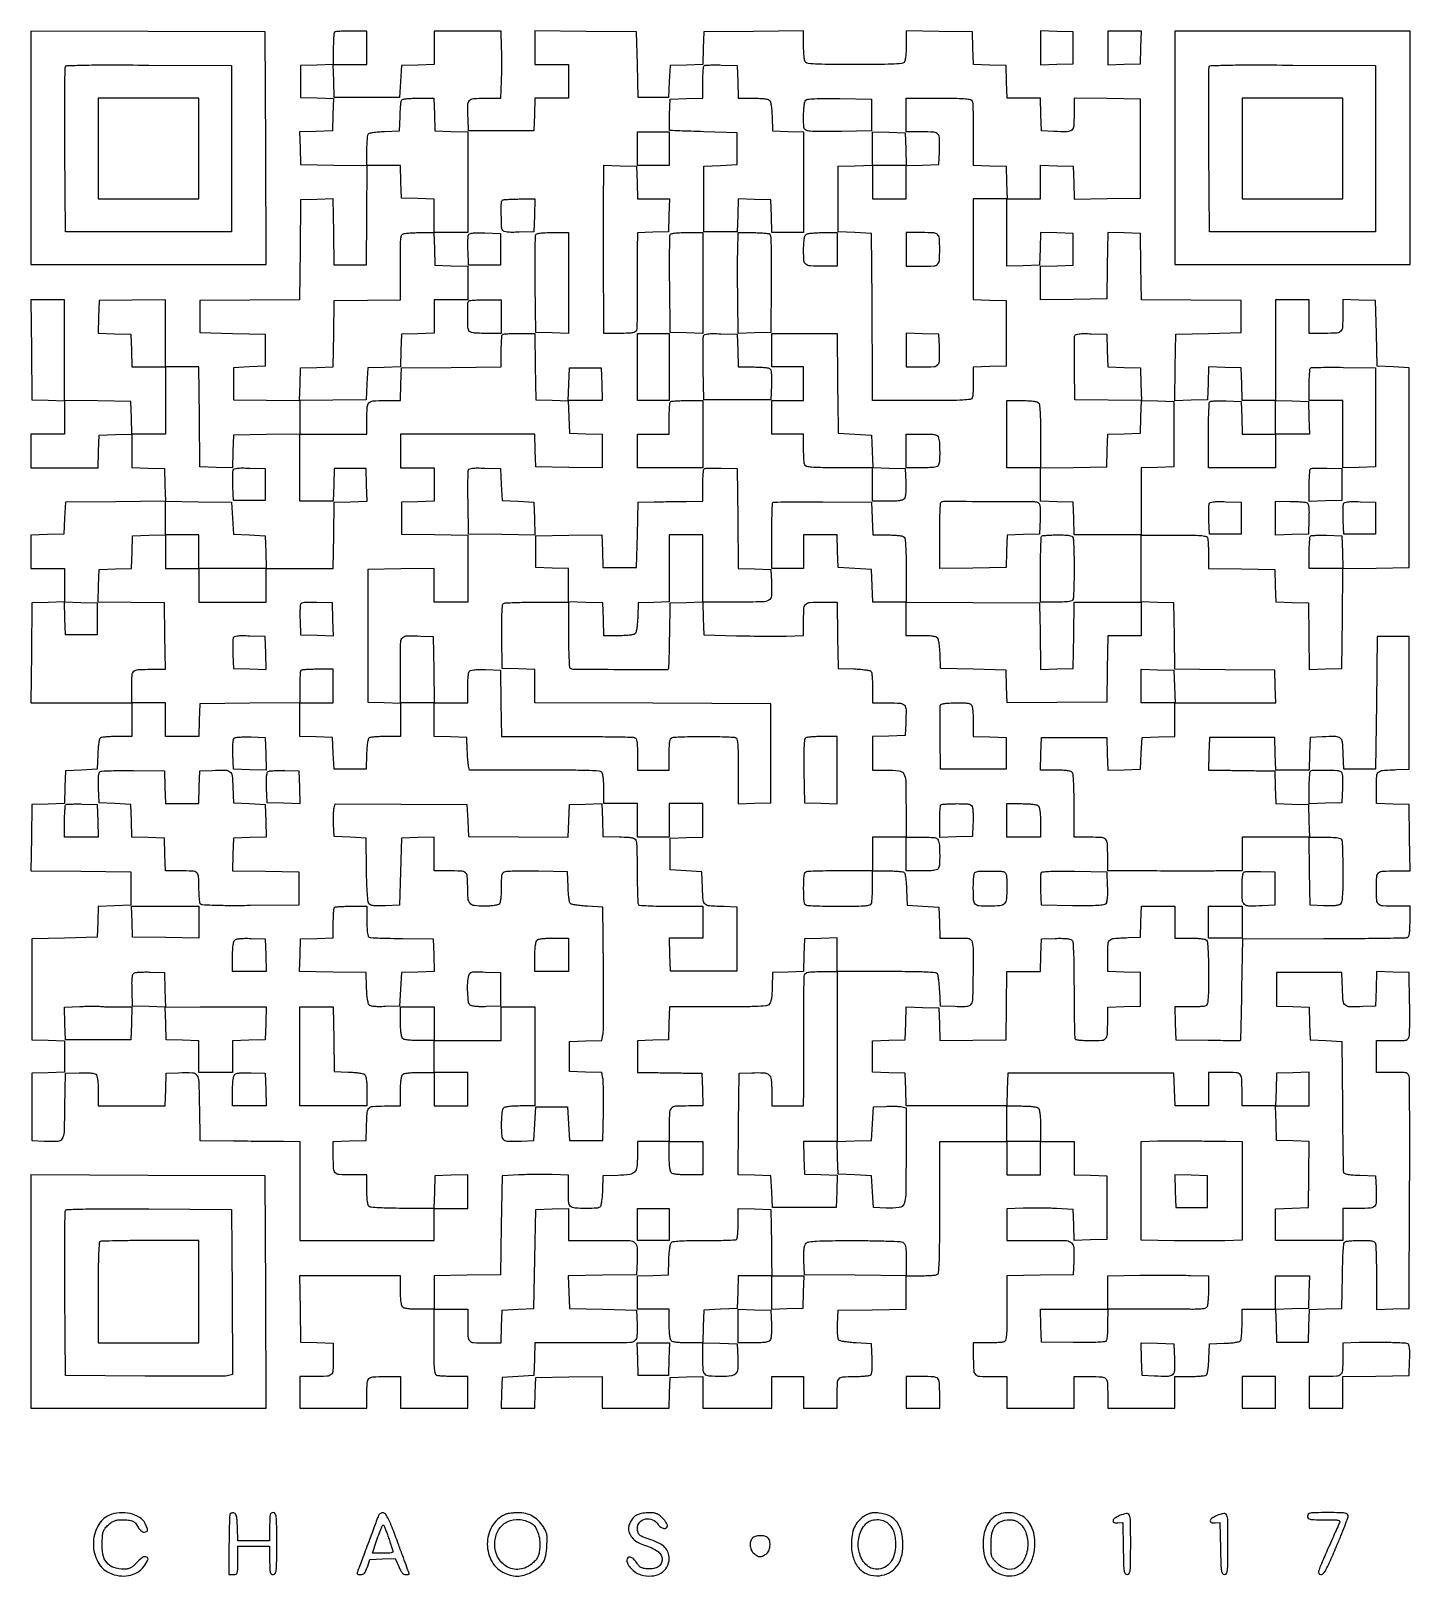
# Model space of a CAD drawing. Extents: x 156 to 936, y 95 to 969.
import ezdxf

# ---------------------------------------------------------------- set-up
doc = ezdxf.new("R2010")
doc.units = 0

msp = doc.modelspace()

# ---------------------------------------------------------------- linework, layer by layer
for points in [[(327.666667, 968.333333, 0.174595), (327.400837, 967.768224, 0.005912), (327.195833, 965.278732, 0.010516), (327.048335, 962.289663, 0.007069), (327, 958.870859), (327, 950.075052), (317.75, 949.787526), (308.5, 949.5), (308.5, 940.5), (308.5, 931.5), (317.787023, 931.211984), (327.074046, 930.923969), (326.787023, 921.711984), (326.5, 912.5), (317.212977, 912.211984), (307.925954, 911.923969), (308.212977, 902.711984), (308.5, 893.5), (327.265536, 893.227878), (346.031071, 892.955755), (345.765536, 864.727878), (345.5, 836.5), (336.5, 836.5), (327.5, 836.5), (327.227798, 855.287232), (326.955596, 874.074464), (317.727798, 873.787232), (308.5, 873.5), (308.234453, 845.265547), (307.968906, 817.031094), (279.734453, 816.765547), (251.5, 816.5), (251.5, 807.5), (251.5, 798.5), (270, 798), (288.5, 797.5), (288.5, 788.5), (288.5, 779.5), (279.5, 779), (270.5, 778.5), (270.5, 769.5), (270.5, 760.5), (289.25, 760.227935), (308, 759.955869), (308, 750.5), (308, 741.044131), (289.25, 740.772065), (270.5, 740.5), (270.211984, 731.212977), (269.923969, 721.925954), (260.711984, 722.212977), (251.5, 722.5), (251.234427, 750.75), (250.968853, 779), (241.484427, 779), (232, 779), (232, 798.022065), (232, 817.044131), (213.25, 816.772065), (194.5, 816.5), (194.212977, 807.288016), (193.925954, 798.076031), (203.212977, 797.788016), (212.5, 797.5), (212.787526, 788.25), (213.075052, 779), (222.537526, 779), (232, 779), (232, 760), (232, 741), (222.537526, 741), (213.075052, 741), (212.787526, 750.25), (212.5, 759.5), (193.75, 759.772065), (175, 760.044131), (175, 788.522065), (175, 817), (165.484427, 817), (155.968853, 817), (156.234427, 788.75), (156.5, 760.5), (165.75, 760.212474), (175, 759.924948), (175, 750.462474), (175, 741), (165.5, 741), (156, 741), (156, 731.5), (156, 722), (174.962474, 722), (193.924948, 722), (194.212474, 731.25), (194.5, 740.5), (203.75, 740.787526), (213, 741.075052), (213, 731.575052), (213, 722.075052), (222.25, 721.787526), (231.5, 721.5), (231.787319, 712.265637), (232.074638, 703.031273), (203.787319, 702.765637), (175.5, 702.5), (175, 693.5), (174.5, 684.5), (165.25, 684.212474), (156, 683.924948), (156, 674.462474), (156, 665), (165.5, 665), (175, 665), (175, 655.537526), (175, 646.075052), (165.75, 645.787526), (156.5, 645.5), (156.234427, 617.25), (155.968853, 589), (184.484427, 589), (213, 589), (213, 579.5), (213, 570), (204.75, 569.984687, 0.008579), (201.502124, 569.922928, 0.011582), (198.569165, 569.748704, 0.008725), (196.145071, 569.505619, 0.112667), (195.293967, 569.202843, 0.192561), (194.763838, 568.466763, 0.02067), (194.333008, 566.36687, 0.020911), (193.994333, 563.539342, 0.010674), (193.793967, 559.968156), (193.5, 551.5), (184.5, 551), (175.5, 550.5), (175.212964, 541.287036), (174.925929, 532.074071), (165.712964, 531.787036), (156.5, 531.5), (156.227992, 512.765611), (155.955984, 494.031221), (184.227992, 493.765611), (212.5, 493.5), (212.5, 484), (212.5, 474.5), (203.288393, 474.212982), (194.076786, 473.925964), (193.788393, 465.212982), (193.5, 456.5), (175, 456), (156.5, 455.5), (156.5, 427), (156.5, 398.5), (165.75, 398.212474), (175, 397.924948), (175, 389), (175, 380.075052), (165.75, 379.787526), (156.5, 379.5), (156.5, 360.5), (156.5, 341.5), (163.479083, 341.199088, 0.020449), (171.375868, 341.181735, 0.253026), (173.874462, 342.660318, 0.128108), (174.893739, 346.126829, 0.004158), (175.227984, 360.763526), (175.5, 379.5), (183.344796, 379.793771, -0.01153), (186.735348, 379.842502, -0.021342), (189.485252, 379.701133, -0.023545), (191.568167, 379.405224, -0.126804), (192.594796, 378.921326, -0.145524), (193.251072, 377.939147, -0.03848), (193.673265, 376.078343, -0.027148), (193.9254, 373.342652, -0.009406), (194, 369.377555), (194, 361), (212.962474, 361), (231.924948, 361), (232.212474, 370.25), (232.5, 379.5), (239.479083, 379.800912, -0.020449), (247.375868, 379.818265, -0.253026), (249.874462, 378.339682, -0.128108), (250.893739, 374.873171, -0.004158), (251.227984, 360.236474), (251.5, 341.5), (270.5, 341.293811, 0.000261), (278.452664, 341.21166, 0.00024), (286.635938, 341.135321, 0.000239), (293.936742, 341.074205, 0.000789), (298.75, 341.043811), (308, 341), (308, 313), (308, 285), (316.5, 284.943878, 0.000943), (321.106511, 284.922148, 0.000232), (328.671875, 284.904241, 0.000238), (337.336719, 284.891877, 0.000238), (346, 284.887755, 0.000238), (354.663281, 284.891877, 0.000238), (363.328125, 284.904241, 0.000232), (370.893489, 284.922148, 0.000943), (375.5, 284.943878), (384, 285), (384, 294), (384, 303), (393.5, 303), (403, 303), (403, 312.537526), (403, 322.075052), (393.75, 321.787526), (384.5, 321.5), (384.213058, 312.294113), (383.926116, 303.088227), (366.241598, 303.105464, -0.004534), (358.767985, 303.180525, -0.009423), (352.942722, 303.401744, -0.006272), (348.426772, 303.715418, -0.153906), (347.27854, 304.183795, -0.158543), (346.705309, 305.090833, -0.028632), (346.319819, 307.075054, -0.023637), (346.075338, 309.866063, -0.010027), (346, 313.622445), (346, 322), (337.106989, 322, -0.014732), (330.350994, 322.199102, -0.19511), (328.143776, 323.249844, -0.175559), (327.171283, 325.592092, -0.011491), (327, 333.044262), (327, 340.924948), (336.25, 341.212474), (345.5, 341.5), (345.75303, 349, -0.008402), (346.176069, 357.365335, -0.161469), (347.147153, 359.744619, -0.203902), (349.278201, 360.802642, -0.014636), (356.019052, 361), (365, 361), (365, 369.3, -0.011084), (365.07823, 372.828493, -0.020332), (365.322289, 375.693122, -0.021091), (365.689458, 377.860329, -0.144849), (366.2, 378.8, -0.144849), (367.139671, 379.310542, -0.021091), (369.306878, 379.677711, -0.020332), (372.171507, 379.92177, -0.011084), (375.7, 380), (384, 380), (384, 370.5), (384, 361), (393.5, 361), (403, 361), (403, 370.5), (403, 380), (393.5, 380), (384, 380), (384, 389), (384, 398), (403, 398), (422, 398), (422, 407.5), (422, 417), (431.5, 417), (441, 417), (441, 389), (441, 361), (432.7, 361, 0.011084), (429.171507, 360.92177, 0.020332), (426.306878, 360.677711, 0.021091), (424.139671, 360.310542, 0.144849), (423.2, 359.8, 0.144765), (422.689713, 358.86117, 0.021112), (422.322455, 356.697258, 0.020356), (422.078287, 353.838136, 0.011122), (422, 350.319052, 0.019851), (422.245842, 344.129415, 0.208391), (423.41302, 341.942745, 0.16774), (425.947407, 341.054179, 0.01198), (433.520917, 341.199088), (440.5, 341.5), (441, 351), (441.5, 360.5), (450.5, 360.5), (459.5, 360.5), (460, 351), (460.5, 341.5), (470, 341.5), (479.5, 341.5), (479.762045, 357.5, 0.003464), (479.822157, 363.862036, 0.004382), (479.785431, 369.743813, 0.003486), (479.677109, 374.671207, 0.035192), (479.473677, 376.712982), (478.923263, 379.925964), (469.711632, 380.212982), (460.5, 380.5), (460.5, 389), (460.5, 397.5), (469.711632, 397.787018), (478.923263, 398.074036), (479.505226, 401.287018, 0.041731), (479.729252, 403.619008, 0.001178), (479.829995, 413.690562, 0.002395), (479.863852, 425.54778, 0.001644), (479.793595, 439), (479.5, 473.5), (470.795583, 474, -0.010084), (467.388323, 474.264753, -0.014048), (464.353988, 474.648523, -0.010424), (461.872459, 475.086634, -0.149091), (461.089974, 475.505609, -0.151989), (460.681975, 476.286386, -0.01108), (460.296405, 478.711048, -0.014672), (459.980071, 481.678511, -0.010554), (459.794391, 485.005609), (459.5, 493.5), (443, 493.747311, 0.003089), (436.515654, 493.804442, 0.004245), (430.685938, 493.770293, 0.002751), (425.795503, 493.673199, 0.0501), (424.25, 493.478259, 0.116609), (423.00148, 492.863164, 0.158938), (422.333516, 491.810957, 0.057317), (422.054391, 489.769483, 0.005344), (422, 484.680948, -0.011122), (421.921713, 481.161864, -0.020356), (421.677545, 478.302742, -0.021112), (421.310287, 476.13883, -0.144765), (420.8, 475.2, -0.139981), (419.909176, 474.704928, -0.02207), (417.919086, 474.33259, -0.021675), (415.353858, 474.081732, -0.013535), (412.335184, 474, -0.029605), (406.768886, 474.329873, -0.19313), (404.35743, 475.647099, -0.155932), (403.243085, 478.43778, -0.017636), (403, 485.32727, 0.020767), (402.766497, 490.946897, 0.208884), (401.677378, 492.964901, 0.156761), (399.289153, 493.844951, 0.010516), (391.918213, 494), (384, 494), (384, 503.537526), (384, 513.075052), (374.75, 512.787526), (365.5, 512.5), (365, 493.5), (364.5, 474.5), (356.403945, 474.212045, -0.009179), (352.505848, 474.145013, -0.028683), (349.888226, 474.298355, -0.042759), (348.133146, 474.656558, -0.148905), (347.177736, 475.285841, -0.148709), (346.659149, 476.521121, -0.007389), (346.270344, 480.956416, -0.009943), (345.960504, 486.821876, -0.004405), (345.773792, 494.573796), (345.5, 512.5), (336.5, 513), (327.5, 513.5), (327.199088, 520.479083, -0.008438), (327.124767, 523.313717, -0.009289), (327.150145, 526.059797, -0.008782), (327.256485, 528.401381, -0.045772), (327.455029, 529.676844), (328.011882, 531.895523), (365.255941, 531.697761), (402.5, 531.5), (403, 522.5), (403.5, 513.5), (431.712269, 513.234491), (459.924538, 512.968982), (460.212269, 522.234491), (460.5, 531.5), (469.711984, 531.787023), (478.923969, 532.074046), (479.211984, 522.787023), (479.5, 513.5), (488.65068, 513.213788, -0.004953), (494.214264, 512.984588, -0.05042), (496.495849, 512.63548, -0.141082), (497.669131, 511.943451, -0.130802), (498.336833, 510.713788, -0.049016), (498.550422, 509.191174, -0.002688), (498.724461, 504.363868, -0.004151), (498.853157, 498.608652, -0.00302), (498.904476, 492.205763, 0.003374), (498.959543, 485.891826, 0.005156), (499.100712, 480.417203, 0.001991), (499.288624, 475.730717, 0.128073), (499.52734, 474.955763, 0.242647), (500.194684, 474.554711, 0.003377), (505.047559, 474.271549, 0.008261), (510.916002, 474.066025, 0.004622), (518.059017, 474), (536, 474), (536, 465), (536, 456), (526.462474, 456), (516.924948, 456), (517.212474, 446.75), (517.5, 437.5), (536.5, 437.5), (555.5, 437.5), (555.5, 455.5), (555.5, 473.5), (548, 473.75303, -0.008759), (539.707095, 474.178354, -0.161813), (537.306759, 475.163917, -0.19589), (536.195412, 477.333109, -0.013873), (535.787398, 484.259666), (535.5, 493.5), (526.5, 494), (517.5, 494.5), (517.5, 503.5), (517.5, 512.5), (526.75, 512.787526), (536, 513.075052), (536, 522.537526), (536, 532), (526.5, 532), (517, 532), (517, 522.5), (517, 513), (508, 513), (499, 513), (499, 522.5), (499, 532), (489.5, 532), (480, 532), (480, 540.3, 0.011084), (479.92177, 543.828493, 0.020332), (479.677711, 546.693122, 0.021091), (479.310542, 548.860329, 0.144849), (478.8, 549.8, 0.186494), (477.379888, 550.428479, 0.004077), (469.703615, 550.733687, 0.006297), (458.692563, 550.942824, 0.001599), (440.819052, 551), (404.038104, 551), (403.523384, 553.25, -0.029765), (403.308326, 554.538492, -0.00573), (403.085154, 556.895312, -0.006083), (402.889479, 559.655057, -0.005576), (402.754332, 562.5), (402.5, 569.5), (393.25, 569.787526), (384, 570.075052), (384, 579.537526), (384, 589), (393.5, 589), (403, 589), (403.015313, 597.25, -0.00917), (403.081041, 600.504112, -0.012203), (403.267102, 603.45641, -0.00954), (403.527533, 605.894283, -0.110402), (403.850966, 606.793098, -0.187221), (404.659703, 607.389362, -0.039341), (406.4185, 607.721251, -0.027159), (409.085459, 607.864234, -0.008519), (413.085653, 607.793098), (421.5, 607.5), (421.772065, 588.75), (422.044131, 570), (458.940278, 570, -0.001538), (473.19691, 569.95616, -0.002406), (485.462832, 569.821697, -0.000645), (496.154059, 569.639254, -0.087234), (497.418213, 569.393011, -0.192406), (498.217093, 568.653872, -0.06988), (498.688469, 567.154102, -0.034532), (498.937024, 564.571713, -0.00673), (499, 559.893011), (499, 551), (508, 551), (517, 551), (517, 559.893011, -0.00673), (517.062976, 564.571713, -0.034532), (517.311531, 567.154102, -0.06988), (517.782907, 568.653872, -0.192406), (518.581787, 569.393011, -0.080654), (519.744997, 569.63541, -0.002656), (524.49775, 569.821697, -0.005009), (530.125884, 569.955928, -0.003457), (536.5, 570, -0.003457), (542.874116, 569.955928, -0.005009), (548.50225, 569.821697, -0.002656), (553.255003, 569.63541, -0.080654), (554.418213, 569.393011, -0.249177), (555.288709, 568.39242, -0.036185), (555.72031, 565.634487, -0.018261), (555.948949, 560.708313, -0.002466), (556, 550.355485), (556, 531.924948), (565.25, 532.212474), (574.5, 532.5), (574.5, 560.5), (574.5, 588.5), (507.75, 588.757088), (441, 589.014175), (441, 598.469562), (441, 607.924948), (431.75, 608.212474), (422.5, 608.5), (422.299596, 626.471635, -0.00349), (422.263757, 635.066851, -0.012629), (422.417295, 640.535465, -0.012092), (422.705295, 644.243763, -0.229632), (423.299596, 645.206323, -0.129361), (424.261013, 645.513165, -0.002648), (429.361444, 645.749726, -0.006042), (435.360844, 645.923559, -0.004005), (442.25, 645.984687), (460, 646), (460, 627.559017, 0.004595), (460.065341, 620.449541, 0.007313), (460.266057, 614.37064, 0.002491), (460.539816, 609.172298, 0.244618), (460.905726, 608.558264, 0.137807), (462.515409, 608.095942, 0.000283), (488.917927, 607.957895, 0.000209), (515.530917, 607.844947, 0.199907), (516.631826, 608.298493, 0.189528), (516.798149, 608.680346, 0.000608), (516.983735, 613.98686, 0.003249), (517.148063, 620.016837, 0.002014), (517.26649, 627.099824), (517.5, 645.5), (526.711984, 645.787023), (535.923969, 646.074046), (536.211984, 636.787023), (536.5, 627.5), (555, 627, 0.002736), (562.797833, 626.831943, 0.002414), (570.929688, 626.74047, 0.002425), (578.261259, 626.72895, 0.007347), (583.25, 626.81862), (593, 627.13724), (593, 635.961631, -0.01499), (593.201, 642.664471, -0.196161), (594.255654, 644.862573, -0.174382), (596.604316, 645.830042, -0.011363), (604.081787, 646), (612, 646), (612.079024, 636.75, 0.00076), (612.121575, 632.521955, 0.000437), (612.185059, 627.426563, 0.000437), (612.257785, 622.307432, 0.000729), (612.329024, 618), (612.5, 608.5), (621.467001, 608.207902, -0.009786), (625.292364, 608.008289, -0.020298), (628.262875, 607.673305, -0.020215), (630.447011, 607.24575, -0.195149), (631.201688, 606.707902, -0.112618), (631.504907, 605.855762, -0.008743), (631.748365, 603.431384, -0.011595), (631.922842, 600.498009, -0.008591), (631.984687, 597.25), (632, 589), (640.980948, 589, -0.01682), (647.732324, 588.772817, -0.202101), (650.009281, 587.627338, -0.176722), (650.941866, 585.11956, -0.012322), (650.800912, 577.479083), (650.5, 570.5), (641.25, 570.212474), (632, 569.924948), (632, 560.462474), (632, 551), (639.565741, 551, -0.026174), (647.078425, 550.606459, -0.242064), (649.718839, 548.877818, -0.124326), (650.77271, 545.051476, -0.005345), (650.923077, 530.9854), (650.923077, 513), (641.461538, 513), (632, 513), (632, 503.5), (632, 494), (614.081787, 494, 0.003154), (607.101301, 493.955961, 0.004625), (600.9624, 493.821697, 0.002287), (595.759931, 493.635929, 0.081716), (594.581787, 493.393011, 0.289932), (593.117865, 491.426812, 0.018905), (592.836954, 484, 0.018905), (593.117865, 476.573188, 0.289932), (594.581787, 474.606989, 0.081332), (595.754472, 474.364262, 0.00242), (600.784097, 474.178303, 0.004765), (606.727001, 474.044051, 0.003264), (613.474799, 474, 0.002672), (623.159864, 474.051749, 0.019343), (627.81213, 474.281609, 0.038952), (630.415774, 474.717599, 0.244878), (631.393011, 475.581787, 0.069754), (631.631434, 476.613421, 0.006804), (631.821697, 479.171775, 0.008515), (631.955643, 482.242372, 0.006641), (632, 485.581787), (632, 494), (640.25, 493.984687, -0.008591), (643.498009, 493.922842, -0.011595), (646.431384, 493.748365, -0.008743), (648.855762, 493.504907, -0.112618), (649.707902, 493.201688, -0.195149), (650.24575, 492.447011, -0.020215), (650.673305, 490.262875, -0.020298), (651.008289, 487.292364, -0.009786), (651.207902, 483.467001), (651.5, 474.5), (660.5, 474), (669.5, 473.5), (669.788933, 464.75), (670.077866, 456), (678.930525, 456, -0.004828), (684.40823, 455.947111, -0.053955), (686.568808, 455.670979, -0.154737), (687.678519, 455.002826, -0.121293), (688.331377, 453.75, -0.05903), (688.908946, 449.002469, -0.004095), (688.84078, 435.509299, -0.002483), (688.585302, 421.47972, -0.117593), (687.867902, 418.753172, -0.13175), (686.977141, 417.803477, -0.097513), (685.623933, 417.292568, -0.043793), (683.311596, 417.109356, -0.006715), (678.693659, 417.210468), (670.5, 417.5), (670, 426, 0.007979), (669.749484, 429.346792, 0.010698), (669.409226, 432.370313, 0.008061), (669.032598, 434.869389, 0.102535), (668.690983, 435.75, 0.235225), (667.572285, 436.411992, 0.007208), (662.055693, 436.731577, 0.008835), (653.831676, 436.943654, 0.002028), (639.940983, 437), (612, 437), (612, 446.537526), (612, 456.075052), (602.75, 455.787526), (593.5, 455.5), (593.212982, 446.288393), (592.925964, 437.076786), (584.212982, 436.788393), (575.5, 436.5), (575.221755, 428, -0.00875), (575.006677, 423.721132, -0.032211), (574.649967, 421.036999, -0.053256), (574.105996, 419.29658, -0.129939), (573.280626, 418.25, -0.14319), (571.586902, 417.612197, -0.008131), (565.948995, 417.276703, -0.008542), (557.64108, 417.059886, -0.002252), (544.346396, 417), (517.075052, 417), (516.787526, 407.75), (516.5, 398.5), (507.75, 398.211067), (499, 397.922134), (499, 388.961067), (499, 380), (507.75, 379.893608, -0.000248), (511.784503, 379.842549, -0.000137), (516.720312, 379.776284, -0.000136), (521.727313, 379.706331, -0.000218), (526, 379.643608), (535.5, 379.5), (535.787526, 370.25), (536.075052, 361), (528.119313, 361, 0.011676), (520.578687, 360.823888, 0.180709), (518.23551, 359.821417, 0.191194), (517.190859, 357.550484, 0.01333), (517, 350.393011), (517, 341), (508, 341), (499, 341), (499, 333.19113, -0.021393), (498.710893, 326.437187, -0.172022), (497.445101, 323.649791, -0.172829), (494.709314, 322.289094, -0.021639), (488, 321.778245), (479.5, 321.5), (479.206033, 313.031844, -0.010674), (479.005667, 309.460658, -0.020911), (478.666992, 306.63313, -0.02067), (478.236162, 304.533237, -0.192561), (477.706033, 303.797157, -0.129551), (475.866154, 303.210824, -0.010011), (470.644524, 303.049855, -0.013912), (465.431055, 303.138633, -0.0543), (462.25, 303.630286, -0.119278), (460.998475, 304.312812, -0.151027), (460.330915, 305.440995, -0.053747), (460.053651, 307.610286, -0.004933), (460, 313.048011), (460, 321.86276), (450.75, 322.18138, 0.007), (446.521873, 322.267784, 0.004027), (441.426563, 322.25953, 0.004022), (436.307538, 322.168824, 0.006705), (432, 322), (422.5, 321.5), (422, 293.5), (421.5, 265.5), (402.75, 265.227935), (384, 264.955869), (384, 255.477935), (384, 246), (375.7, 246, -0.011084), (372.171507, 246.07823, -0.020332), (369.306878, 246.322289, -0.021091), (367.139671, 246.689458, -0.144849), (366.2, 247.2, -0.144849), (365.689458, 248.139671, -0.021091), (365.322289, 250.306878, -0.020332), (365.07823, 253.171507, -0.011084), (365, 256.7), (365, 265), (336.477935, 265), (307.955869, 265), (308.227935, 246.25), (308.5, 227.5), (317.75, 227.212474), (327, 226.924948), (327, 218.069463, -0.014889), (326.79962, 211.341871, -0.195866), (325.745668, 209.139748, -0.174757), (323.397656, 208.170318, -0.011384), (315.918213, 208), (308, 208), (308, 199), (308, 190), (327, 190), (346, 190), (346, 197.418213, -0.01257), (346.178205, 204.50542, -0.179949), (347.159562, 206.785965, -0.190034), (349.370658, 207.807402, -0.014293), (356.106989, 208), (365, 208), (365, 199), (365, 190), (384, 190), (403, 190), (403, 199), (403, 208), (395.081787, 208, -0.00705), (391.933927, 208.044385, -0.008902), (389.0249, 208.178303, -0.007317), (386.599719, 208.368926, -0.06844), (385.581787, 208.606989, -0.24904), (384.711497, 209.606822, -0.036273), (384.27975, 212.359559, -0.018295), (384.051073, 217.276552, -0.002472), (384, 227.606989), (384, 246), (393.5, 246), (403, 246), (403, 238.081787, 0.011384), (403.170318, 230.602344, 0.174757), (404.139748, 228.254332, 0.195866), (406.341871, 227.20038, 0.014889), (413.069463, 227), (421.924948, 227), (422.212474, 236.25), (422.5, 245.5), (431.5, 246), (440.5, 246.5), (441, 274.5), (441.5, 302.5), (450.75, 302.787526), (460, 303.075052), (460, 294.037526), (460, 285), (468.75, 284.881396, 0.003027), (472.795634, 284.851055, 0.001644), (477.768566, 284.860216, 0.001637), (482.828258, 284.902736, 0.002591), (487.164267, 284.975847, -0.019262), (494.674845, 284.85209, -0.185883), (497.533389, 283.566736, -0.187161), (498.781104, 280.70084, -0.019572), (498.79184, 273.237562), (498.5, 265.5), (479.212762, 265.228277), (459.925523, 264.956554), (460.212762, 255.728277), (460.5, 246.5), (479.5, 246), (498.5, 245.5), (498.793771, 237.655204, -0.020874), (498.764749, 230.925431, -0.193672), (497.5792, 228.331242, -0.177891), (494.871445, 227.16263, -0.017115), (487.581735, 227.008761, 0.002138), (482.852828, 227.050596, 0.000646), (475.67097, 227.074141, 0.000647), (467.617769, 227.079714, 0.000704), (459.787526, 227.063971), (441.075052, 227), (440.787526, 217.75), (440.5, 208.5), (431.5, 208), (422.5, 207.5), (422.211067, 198.75), (421.922134, 190), (431.422134, 190), (440.922134, 190), (441.211067, 198.75), (441.5, 207.5), (460.25, 207.772065), (479, 208.044131), (479, 199.022065), (479, 190), (497.961067, 190), (516.922134, 190), (517.211067, 198.75), (517.5, 207.5), (526.75, 207.787526), (536, 208.075052), (536, 199.037526), (536, 190), (555.5, 190), (575, 190), (575, 199), (575, 208), (584, 208), (593, 208), (593, 199), (593, 190), (602.5, 190), (612, 190), (612, 197.418213, -0.012045), (612.169488, 204.452803, -0.170409), (613.103321, 206.752319, -0.196932), (615.216333, 207.795471, -0.016954), (621.356989, 208.015313, 0.009288), (624.570103, 208.081049, 0.012325), (627.487838, 208.267102, 0.009701), (629.896861, 208.527636, 0.10999), (630.793098, 208.850966, 0.187221), (631.389362, 209.659703, 0.039341), (631.721251, 211.4185, 0.027159), (631.864234, 214.085459, 0.008519), (631.793098, 218.085653), (631.5, 226.5), (622.795583, 227, -0.010967), (619.381989, 227.271312, -0.015042), (616.327771, 227.674739, -0.01172), (613.836594, 228.140547, -0.145803), (613.000726, 228.594857, -0.155444), (612.558498, 229.454858, -0.019595), (612.289631, 231.55462, -0.019943), (612.157432, 234.29015, -0.011423), (612.205143, 237.594857), (612.5, 245.5), (631.75, 245.771593), (651, 246.043186), (651, 255.521593), (651, 265), (658.918213, 265, 0.00705), (662.066073, 265.044385, 0.008902), (664.9751, 265.178303, 0.007317), (667.400281, 265.368926, 0.06844), (668.418213, 265.606989, 0.284906), (669.359991, 266.84768, 0.013145), (669.735366, 272.368292, 0.009347), (669.954309, 281.923999, 0.001054), (670, 303.606989), (670, 341), (689, 341), (708, 341), (708, 331.5), (708, 322), (717.5, 322), (727, 322), (727, 331.5), (727, 341), (736.5, 341), (746, 341), (746, 331.537526), (746, 322.075052), (755.25, 321.787526), (764.5, 321.5), (764.5, 303.5), (764.5, 285.5), (755.289473, 285.212997), (746.078945, 284.925993), (745.789473, 293.712997), (745.5, 302.5), (736, 303, 0.006938), (731.692458, 303.166817, 0.004162), (726.573437, 303.251332, 0.004166), (721.478137, 303.250578, 0.007241), (717.25, 303.15347), (708, 302.806941), (708, 293.90347), (708, 285), (716.75, 284.877856, 0.003081), (720.761632, 284.846577, 0.001745), (725.621493, 284.855586, 0.001741), (730.520626, 284.898823, 0.002865), (734.663595, 284.973564, -0.021345), (741.781619, 284.838912, -0.189825), (744.56881, 283.537683, -0.181798), (745.785214, 280.653825, -0.019299), (745.79184, 273.237562), (745.5, 265.5), (726.75, 265.227935), (708, 264.955869), (708, 246.584924, -0.002476), (707.948914, 236.267653, -0.018315), (707.720214, 231.356058, -0.036325), (707.288382, 228.606375, -0.248959), (706.418213, 227.606989, -0.06844), (705.400281, 227.368926, -0.007317), (702.9751, 227.178303, -0.008902), (700.066073, 227.044385, -0.00705), (696.918213, 227), (689, 227), (689, 218.106989, 0.014768), (689.199638, 211.349521, 0.195511), (690.252746, 209.14255, 0.175208), (692.599988, 208.170753, 0.01141), (700.081787, 208), (708, 208), (708, 199), (708, 190), (727, 190), (746, 190), (746, 199), (746, 208), (754.893011, 208, -0.014293), (761.629342, 207.807402, -0.190034), (763.840438, 206.785965, -0.179949), (764.821795, 204.50542, -0.01257), (765, 197.418213), (765, 190), (784, 190), (803, 190), (803, 199), (803, 208), (811.25, 208.015313, 0.008579), (814.497876, 208.077072, 0.011582), (817.430835, 208.251296, 0.008725), (819.854929, 208.494381, 0.112667), (820.706033, 208.797157, 0.192561), (821.236162, 209.533237, 0.02067), (821.666992, 211.63313, 0.020911), (822.005667, 214.460658, 0.010674), (822.206033, 218.031844), (822.5, 226.5), (830.968156, 226.793967, 0.010674), (834.539342, 226.994333, 0.020911), (837.36687, 227.333008, 0.02067), (839.466763, 227.763838, 0.192561), (840.202843, 228.293967, 0.112667), (840.505619, 229.145071, 0.008725), (840.748704, 231.569165, 0.011582), (840.922928, 234.502124, 0.008579), (840.984687, 237.75), (841, 246), (850.462474, 246), (859.924948, 246), (860.212474, 236.75), (860.5, 227.5), (869.5, 227.5), (878.5, 227.5), (878.787036, 236.712964), (879.074071, 245.925929), (888.287036, 246.212964), (897.5, 246.5), (897.773353, 264.955416, -0.003561), (897.964479, 273.668275, -0.012194), (898.267063, 279.324934, -0.01105), (898.657029, 283.214502, -0.224357), (899.273353, 284.190103, -0.109744), (900.121622, 284.497199, -0.009848), (902.384807, 284.744962, -0.01244), (905.126261, 284.921941, -0.009397), (908.143011, 284.984687, -0.008442), (912.089976, 284.925952, -0.038989), (914.35885, 284.676047, -0.076097), (915.70187, 284.201663, -0.180148), (916.393011, 283.418213, -0.081739), (916.635941, 282.239742, -0.00228), (916.821697, 277.026577, -0.004617), (916.955962, 270.875559, -0.003148), (917, 263.880687), (917, 245.924948), (926.25, 246.212474), (935.5, 246.5), (935.773353, 311, 0.0008), (935.838997, 335.887072, 0.001267), (935.807077, 357.214063, 0.00027), (935.721383, 375.962205, 0.057926), (935.504301, 377.75, 0.122696), (934.850316, 379.003959, 0.154689), (933.732751, 379.672269, 0.053344), (931.549255, 379.947567, 0.004708), (925.980948, 380), (917, 380), (917, 389), (917, 398), (925.980948, 398, 0.004723), (931.546285, 398.052569, 0.05326), (933.733241, 398.32806, 0.153853), (934.855448, 398.996239, 0.122337), (935.516124, 400.25, 0.054093), (935.724896, 401.805286, 0.002845), (935.823778, 406.832812, 0.00446), (935.854068, 412.824029, 0.003227), (935.785177, 419.5), (935.5, 436.5), (926.286659, 436.787041), (917.073318, 437.074081), (916.786659, 427.287041), (916.5, 417.5), (909.520917, 417.199088, -0.012739), (901.942653, 417.065605, -0.177046), (899.421808, 418.009645, -0.194277), (898.223546, 420.321238, -0.015844), (897.787398, 427.259666), (897.5, 436.5), (879, 436.5), (860.5, 436.5), (860.5, 427), (860.5, 417.5), (869.712964, 417.212964), (878.925929, 416.925929), (879.212964, 407.712964), (879.5, 398.5), (888.5, 398), (897.5, 397.5), (897.754752, 361, 0.001128), (897.884777, 346.920987, 0.00179), (898.066465, 334.866324, 0.000377), (898.272113, 324.269883, 0.0839), (898.458167, 323.289612, 0.243594), (899.067468, 322.735562, 0.024809), (901.039034, 322.314407, 0.022707), (903.855322, 321.987851, 0.00928), (907.703415, 321.789612), (916.5, 321.5), (916.800912, 314.520917, -0.012322), (916.941866, 306.88044, -0.176722), (916.009281, 304.372662, -0.202101), (913.732324, 303.227183, -0.01682), (906.980948, 303), (898, 303), (898, 294), (898, 285), (879, 285), (860, 285), (860, 293.962474), (860, 302.924948), (869.25, 303.212474), (878.5, 303.5), (878.771926, 322.212184), (879.043852, 340.924368), (869.771926, 341.212184), (860.5, 341.5), (860.213788, 351.25), (859.927576, 361), (869.463788, 361), (879, 361), (879, 370.537526), (879, 380.075052), (869.75, 379.787526), (860.5, 379.5), (860.212474, 370.25), (859.924948, 361), (850.462474, 361), (841, 361), (841, 368.918213, 0.01141), (840.829247, 376.400012, 0.175208), (839.85745, 378.747254, 0.195511), (837.650479, 379.800362, 0.014768), (830.893011, 380), (822, 380), (822, 370.5), (822, 361), (812.537526, 361), (803.075052, 361), (802.787526, 370.25), (802.5, 379.5), (755.5, 379.5), (708.5, 379.5), (708.212474, 370.25), (707.924948, 361), (679.5, 361), (651.075052, 361), (650.787526, 370.25), (650.5, 379.5), (641.25, 379.787526), (632, 380.075052), (632, 389), (632, 397.924948), (641.25, 398.212474), (650.5, 398.5), (650.788016, 407.787023), (651.076031, 417.074046), (660.288016, 416.787023), (669.5, 416.5), (669.787816, 407.228074), (670.075632, 397.956148), (688.787816, 398.228074), (707.5, 398.5), (707.771593, 417.75), (708.043186, 437), (717.484067, 437), (726.924948, 437), (727.212474, 446.25), (727.5, 455.5), (735.344796, 455.793771, -0.01178), (738.658325, 455.839736, -0.02008), (741.423534, 455.701794, -0.020735), (743.556675, 455.419736, -0.130685), (744.543829, 454.963625, -0.198552), (745.275869, 453.578094, -0.011048), (745.634397, 448.604814, -0.010025), (745.866936, 440.809852, -0.001979), (745.94828, 426.825581, 0.001932), (746.007918, 416.404853, 0.003064), (746.148176, 407.480796, 0.000717), (746.329962, 399.67318, 0.132991), (746.558264, 398.905726, 0.222435), (747.10722, 398.546477, 0.010062), (749.401712, 398.266057, 0.015225), (752.217894, 398.065654, 0.010149), (755.452028, 398, 0.016698), (761.76356, 398.210843, 0.200407), (763.89804, 399.274651, 0.16867), (764.835092, 401.629819, 0.011119), (765, 409.044262), (765, 416.924948), (774.25, 417.212474), (783.5, 417.5), (783.5, 427), (783.5, 436.5), (774.25, 436.787526), (765, 437.075052), (765, 446.018474, -0.014194), (765.190094, 452.713321, -0.199365), (766.215838, 454.834916, -0.165063), (768.527107, 455.811311, -0.009054), (776.5, 456.245668), (783.5, 456.5), (783.788933, 465.25), (784.077866, 474), (793.538933, 474), (803, 474), (803, 465), (803, 456), (811.3, 456, -0.011084), (814.828493, 455.92177, -0.020332), (817.693122, 455.677711, -0.021091), (819.860329, 455.310542, -0.144849), (820.8, 454.8, -0.170757), (821.379821, 453.590883, -0.011367), (821.716088, 449.697868, -0.011967), (821.93597, 444.133877, -0.003891), (822, 435.906989, -0.002598), (821.948499, 425.994183, -0.01896), (821.719073, 421.248473, -0.037978), (821.284593, 418.592366, -0.246394), (820.418213, 417.606989, -0.068543), (819.399219, 417.368898, -0.007277), (816.964077, 417.178303, -0.008872), (814.042924, 417.044383, -0.007017), (810.880687, 417), (802.924948, 417), (803.212474, 407.75), (803.5, 398.5), (821.75, 398.227441, 0.001414), (828.762379, 398.142554, 0.002319), (834.700991, 398.115011, 0.000271), (839.987863, 398.117876, 0.231864), (840.210819, 398.227441, 0.159319), (840.299984, 398.477615, 0.000083), (840.518094, 406.791811, 0.00111), (840.738921, 416.053059, 0.000676), (840.960819, 427), (841.5, 455.5), (887.292351, 455.659263, 0.001132), (904.951465, 455.760664, 0.0018), (920.061383, 455.936052, 0.000366), (933.356957, 456.148009, 0.087657), (934.542351, 456.377878, 0.20724), (935.256963, 457.077924, 0.057064), (935.690895, 458.627759, 0.0321), (935.934437, 461.18872, 0.007659), (936, 465.468615), (936, 474), (928.081787, 474, -0.011337), (920.606774, 474.169516, -0.173918), (918.257297, 475.134562, -0.196524), (917.201771, 477.3277, -0.015117), (917, 484, -0.015139), (917.202091, 490.673146, -0.196758), (918.259008, 492.866152, -0.173711), (920.611431, 493.830791, -0.011291), (928.103853, 494), (936.044131, 494), (935.772065, 512.75), (935.5, 531.5), (926.25, 531.787526), (917, 532.075052), (917, 541.018474, -0.014194), (917.190094, 547.713321, -0.199365), (918.215838, 549.834916, -0.165063), (920.527107, 550.811311, -0.009054), (928.5, 551.245668), (935.5, 551.5), (935.5, 589), (935.5, 626.5), (926.5, 626.5), (917.5, 626.5), (917, 589), (916.5, 551.5), (907.5, 551.5), (898.5, 551.5), (898.211203, 560.240685, 0.017722), (897.762911, 566.777845, 0.198326), (896.54849, 569.02491, 0.170867), (894.011209, 569.937542, 0.012477), (886.479083, 569.800912), (879.5, 569.5), (879.212474, 560.25), (878.924948, 551), (869.5, 551), (860.075052, 551), (859.787526, 560.25), (859.5, 569.5), (841, 569.5), (822.5, 569.5), (822.212474, 560.25), (821.924948, 551), (831.212474, 550.893608, -0.000294), (835.455031, 550.842517, -0.000169), (840.562414, 550.776284, -0.000169), (845.689976, 550.706319, -0.000283), (850, 550.643608), (859.5, 550.5), (859.787036, 541.287036), (860.074071, 532.074071), (869.287036, 531.787036), (878.5, 531.5), (878.787526, 522.25), (879.075052, 513), (860.037526, 513), (841, 513), (841, 503.5), (841, 494), (832, 493.944444, -0.000566), (827.768029, 493.923113, -0.000283), (822.4125, 493.905208, -0.000281), (816.867703, 493.892918, -0.000414), (812, 493.888889, -0.000346), (806.539853, 493.892671, -0.000133), (798.94375, 493.905208, -0.000131), (790.69747, 493.923171, -0.000161), (783, 493.944444), (765, 494), (765, 501.918213, 0.01141), (764.829247, 509.400012, 0.175208), (763.85745, 511.747254, 0.195511), (761.650479, 512.800362, 0.014768), (754.893011, 513), (746, 513), (746, 530.8, 0.003861), (745.936048, 539.080768, 0.011908), (745.716292, 544.675375, 0.011288), (745.380286, 548.588868, 0.17093), (744.8, 549.8, 0.145015), (743.858679, 550.311042, 0.021051), (741.684979, 550.678036, 0.020283), (738.809501, 550.921884, 0.01101), (735.262474, 551), (726.924948, 551), (727.212474, 560.25), (727.5, 569.5), (746, 569.5), (764.5, 569.5), (764.788016, 560.212977), (765.076031, 550.925954), (774.288016, 551.212977), (783.5, 551.5), (784, 560.5), (784.5, 569.5), (793.75, 569.787526), (803, 570.075052), (803, 579.537526), (803, 589), (831.537526, 589), (860.075052, 589), (859.787526, 598.25), (859.5, 607.5), (831.272008, 607.765536), (803.044016, 608.031072), (802.772008, 626.765536), (802.5, 645.5), (793.25, 645.787526), (784, 646.075052), (784, 665.012526), (784, 683.95), (802.402605, 683.95, -0.002514), (812.653985, 683.898456, -0.017926), (817.611218, 683.670735, -0.034195), (820.412054, 683.247094, -0.251592), (821.402605, 682.393213, -0.068726), (821.636981, 681.388465, -0.007205), (821.824515, 678.974238, -0.008818), (821.956322, 676.077877, -0.00696), (822, 672.940278), (822, 665.044131), (840.75, 664.772065), (859.5, 664.5), (859.787036, 655.287036), (860.074071, 646.074071), (869.287036, 645.787036), (878.5, 645.5), (878.772202, 626.712768), (879.044404, 607.925536), (888.272202, 608.212768), (897.5, 608.5), (897.765536, 636.727992), (898.031072, 664.955984), (916.765536, 665.227992), (935.5, 665.5), (935.5, 722), (935.5, 778.5), (926.5, 779), (917.5, 779.5), (917, 798), (916.5, 816.5), (907.25, 816.787526), (898, 817.075052), (898, 809.119313, -0.01133), (897.829774, 801.607881, -0.174856), (896.858669, 799.255648, -0.19591), (894.651936, 798.200175, -0.014805), (887.893011, 798), (879, 798), (879, 807.5), (879, 817), (869.5, 817), (860, 817), (860, 788.5), (860, 760), (850.537526, 760), (841.075052, 760), (840.787526, 769.25), (840.5, 778.5), (831.288016, 778.787023), (822.076031, 779.074046), (821.788016, 769.787023), (821.5, 760.5), (812.227796, 760.21218), (802.955591, 759.924361), (803.227796, 778.71218), (803.5, 797.5), (822, 798), (840.5, 798.5), (840.5, 807.5), (840.5, 816.5), (812.272008, 816.765536), (784.044016, 817.031072), (783.772008, 835.765536), (783.5, 854.5), (774.272202, 854.787232), (765.044404, 855.074464), (764.772202, 836.287232), (764.5, 817.5), (745.75, 817.227935), (727, 816.955869), (727, 826.440409), (727, 835.924948), (736.25, 836.212474), (745.5, 836.5), (745.5, 845.5), (745.5, 854.5), (736.288016, 854.787023), (727.076031, 855.074046), (726.788016, 845.787023), (726.5, 836.5), (717.25, 836.212474), (708, 835.924948), (708, 854.962474), (708, 874), (717.5, 874), (727, 874), (727, 883.537526), (727, 893.075052), (736.25, 892.787526), (745.5, 892.5), (745.787816, 883.228074), (746.075632, 873.956148), (764.787816, 874.228074), (783.5, 874.5), (783.5, 902.5), (783.5, 930.5), (764.75, 930.772065), (746, 931.044131), (746, 922.041117, -0.016736), (745.773356, 915.271994, -0.2019), (744.628526, 912.99223, -0.176996), (742.12149, 912.058274, -0.012334), (734.479083, 912.199088), (727.5, 912.5), (727.212474, 921.75), (726.924948, 931), (717.5, 931), (708.075052, 931), (707.787526, 940.25), (707.5, 949.5), (698.287036, 949.787036), (689.074071, 950.074071), (688.787036, 959.287036), (688.5, 968.5), (669.75, 968.772065), (651, 969.044131), (651, 960.722065, -0.011041), (650.921837, 957.182675, -0.020303), (650.677903, 954.311666, -0.021068), (650.310837, 952.140642, -0.144947), (649.8, 951.2, -0.180821), (648.464009, 950.591126, -0.006677), (642.83089, 950.272556, -0.008442), (634.722485, 950.059618, -0.002343), (622, 950, -0.002343), (609.277515, 950.059618, -0.008442), (601.16911, 950.272556, -0.006677), (595.535991, 950.591126, -0.180821), (594.2, 951.2, -0.144918), (593.68925, 952.140356, -0.021074), (593.322154, 954.310257, -0.020312), (593.078182, 957.179389, -0.011053), (593, 960.715573), (593, 969.031147), (564.75, 968.765573), (536.5, 968.5), (536.212964, 959.287036), (535.925929, 950.074071), (526.712964, 949.787036), (517.5, 949.5), (517, 940.5), (516.5, 931.5), (508, 931.5), (499.5, 931.5), (499, 950), (498.5, 968.5), (469.75, 968.765335), (441, 969.030671), (441, 959.515335), (441, 950), (450.5, 950), (460, 950), (460, 940.5), (460, 931), (450.537526, 931), (441.075052, 931), (440.787526, 921.75), (440.5, 912.5), (422, 912.5), (403.5, 912.5), (403.199088, 919.479083, -0.012274), (403.057551, 927.111248, -0.175553), (403.9843, 929.622237, -0.202954), (406.249313, 930.770496, -0.017184), (412.925345, 931), (421.812585, 931), (422.156293, 940.75, 0.005283), (422.264969, 945.153963, 0.003227), (422.304751, 950.353125, 0.003234), (422.277592, 955.504793, 0.005736), (422.179031, 959.75), (421.858062, 969), (402.929031, 969), (384, 969), (384, 959.537526), (384, 950.075052), (374.75, 949.787526), (365.5, 949.5), (365, 940.5), (364.5, 931.5), (346, 931.5), (327.5, 931.5), (327.212474, 940.75), (326.924948, 950), (336.462474, 950), (346, 950), (346, 959.5), (346, 969), (337.166667, 969, 0.007039), (333.733476, 968.951666, 0.010477), (330.732292, 968.804167, 0.005871), (328.23216, 968.599192, 0.174709)], [(269.5, 902.5), (269.5, 855.5), (222.5, 855.5), (175.5, 855.5), (175.239372, 901.5, -0.000997), (175.174287, 919.225103, -0.001596), (175.197198, 934.357597, -0.000282), (175.267665, 947.72814, -0.090314), (175.461789, 948.759906, -0.301449), (176.45055, 949.464468, -0.003096), (185.402033, 949.70934, -0.005599), (198.68089, 949.841585, -0.001079), (222.722417, 949.759906), (269.5, 949.5)], [(555.787526, 940.25), (556.075052, 931), (564.415081, 931, -0.009993), (568.184939, 930.924648, -0.02424), (570.957088, 930.678834, -0.030143), (572.914313, 930.287828, -0.156413), (573.831844, 929.702616, -0.123819), (574.268892, 928.789339, -0.013166), (574.679152, 926.450258, -0.0156), (575.012379, 923.592986, -0.011934), (575.204288, 920.452616), (575.5, 912.5), (584.25, 912.211067), (593, 911.922134), (593, 883.461067), (593, 855), (584.037526, 855), (575.075052, 855), (574.787526, 864.25), (574.5, 873.5), (565.288016, 873.787023), (556.076031, 874.074046), (555.788016, 864.787023), (555.5, 855.5), (546, 855.5), (536.5, 855.5), (536.5, 874), (536.5, 892.5), (546, 893), (555.5, 893.5), (555.5, 902.5), (555.5, 911.5), (536.5, 912.055984, -0.000914), (529.194705, 912.283114, -0.001489), (522.996376, 912.50564, -0.000168), (517.466905, 912.722496, -0.138832), (517.211067, 912.805984, -0.248577), (517.098004, 913.016846, -0.001226), (517.091882, 915.51332, -0.005096), (517.121118, 918.38152, -0.003156), (517.211067, 921.75), (517.5, 930.5), (526.75, 930.787526), (536, 931.075052), (536, 939.870859, -0.007436), (536.050884, 943.292104, -0.010997), (536.206073, 946.288971, -0.006424), (536.422153, 948.778464, -0.173194), (536.701526, 949.368192, -0.181254), (537.294584, 949.637876, -0.006365), (539.854968, 949.779968, -0.011094), (542.933373, 949.843152, -0.007452), (546.451526, 949.784859), (555.5, 949.5)], [(916.5, 902.5), (916.5, 855.5), (869.5, 855.5), (822.5, 855.5), (822.239372, 901.5, -0.000997), (822.174287, 919.225103, -0.001596), (822.197198, 934.357597, -0.000282), (822.267665, 947.72814, -0.090314), (822.461789, 948.759906, -0.301449), (823.45055, 949.464468, -0.003096), (832.402033, 949.70934, -0.005599), (845.68089, 949.841585, -0.001079), (869.722417, 949.759906), (916.5, 949.5)], [(384.212474, 921.75), (384.5, 912.5), (393.75, 912.212474), (403, 911.924948), (403, 883.462474), (403, 855), (393.462474, 855), (383.924948, 855), (384.212474, 845.75), (384.5, 836.5), (393.75, 836.212474), (403, 835.924948), (403, 826.462474), (403, 817), (393.5, 817), (384, 817), (384, 807.537526), (384, 798.075052), (374.75, 797.787526), (365.5, 797.5), (365.212964, 788.287036), (364.925929, 779.074071), (355.712964, 778.787036), (346.5, 778.5), (346, 769.5), (345.5, 760.5), (326.71218, 760.227796), (307.924361, 759.955591), (308.21218, 769.227796), (308.5, 778.5), (317.728072, 778.787236), (326.956143, 779.074471), (327.228072, 797.787236), (327.5, 816.5), (346.25, 816.772065), (365, 817.044131), (365.066053, 826.272065, 0.001663), (365.082064, 830.450367, 0.001003), (365.07464, 835.404175, 0.001004), (365.047506, 840.326998, 0.001759), (365.00253, 844.401724, -0.008179), (365.010126, 848.616033, -0.025722), (365.206766, 851.437012, -0.036226), (365.572623, 853.304599, -0.187083), (366.186477, 854.136411, -0.10988), (367.096318, 854.464684, -0.00973), (369.53759, 854.72919, -0.012345), (372.494423, 854.918028, -0.009309), (375.75, 854.984687), (384, 855), (384, 864.462474), (384, 873.924948), (374.75, 874.212474), (365.5, 874.5), (365.212474, 883.75), (364.924948, 893), (355.462474, 893), (346, 893), (346.015313, 901.25, -0.008579), (346.077072, 904.497876, -0.011582), (346.251296, 907.430835, -0.008725), (346.494381, 909.854929, -0.112667), (346.797157, 910.706033, -0.192561), (347.533237, 911.236162, -0.02067), (349.63313, 911.666992, -0.020911), (352.460658, 912.005667, -0.010674), (356.031844, 912.206033), (364.5, 912.5), (364.769726, 920.5, -0.004694), (364.905777, 923.655284, -0.006263), (365.092081, 926.517187, -0.004511), (365.299299, 928.905307, -0.062379), (365.488341, 929.75, -0.245695), (366.12299, 930.334376, -0.032693), (367.969044, 930.702776, -0.024846), (370.771989, 930.932935, -0.008062), (374.931089, 931), (383.924948, 931)], [(631.5, 921.5), (631.5, 912.5), (614.5, 912.214823, -0.003227), (607.824029, 912.145932, -0.00446), (601.832812, 912.176222, -0.002845), (596.805286, 912.275104, -0.054093), (595.25, 912.483876, -0.110749), (594.007311, 913.102842, -0.157387), (593.340099, 914.13046, -0.059985), (593.056798, 916.086567, -0.006001), (593, 920.819052, -0.01207), (593.079925, 924.129474, -0.021654), (593.328506, 926.83627, -0.023065), (593.703975, 928.887953, -0.140482), (594.221701, 929.821701, -0.172285), (595.476902, 930.419045, -0.013413), (599.239655, 930.706075, -0.012548), (604.803397, 930.84083, -0.003548), (613.471701, 930.771701), (631.5, 930.5)], [(688.393011, 929.418213, -0.081377), (688.63576, 928.244887, -0.002404), (688.821697, 923.195498, -0.004749), (688.95595, 917.230164, -0.003251), (689, 910.455738), (689, 893.075052), (698.25, 892.787526), (707.5, 892.5), (707.787526, 883.25), (708.075052, 874), (698.537526, 874), (689, 874), (689, 845.537526), (689, 817.075052), (698.25, 816.787526), (707.5, 816.5), (707.5, 798), (707.5, 779.5), (698.25, 779.212474), (689, 778.924948), (689, 771.044262, -0.007082), (688.955612, 767.910777, -0.008933), (688.821697, 765.013877, -0.007357), (688.631047, 762.59865, -0.068336), (688.393011, 761.581787, -0.273), (687.2442, 760.66906, -0.020733), (683.135087, 760.269618, -0.01238), (675.897163, 760.047441, -0.001482), (659.893011, 760), (632, 760), (631.982626, 769.75, 0.000769), (631.963231, 775.59078, 0.000108), (631.902021, 787.651562, 0.000123), (631.822966, 801.927641, 0.000105), (631.732626, 817), (631.5, 854.5), (622, 855), (612.5, 855.5), (612.5, 874), (612.5, 892.5), (622.25, 892.786212), (632, 893.072424), (632, 902.573738), (632, 912.075052), (641.25, 911.787526), (650.5, 911.5), (650.788016, 902.212977), (651.076031, 892.925954), (660.288016, 893.212977), (669.5, 893.5), (669.800912, 900.479083, 0.012322), (669.941866, 908.11956, 0.176722), (669.009281, 910.627338, 0.202101), (666.732324, 911.772817, 0.01682), (659.980948, 912), (651, 912), (651, 921.5), (651, 931), (669.393011, 931, -0.002472), (679.723448, 930.948927, -0.018295), (684.640441, 930.72025, -0.036273), (687.393178, 930.288503, -0.24904)], [(498.787526, 883.25), (499.075052, 874), (508.075052, 874), (517.075052, 874), (516.787526, 864.75), (516.5, 855.5), (507.75, 855.211067), (499, 854.922134), (498.910624, 845.711067, 0.001931), (498.883115, 841.001867, 0.000639), (498.878264, 834.090396, 0.000636), (498.89243, 826.428535, 0.000723), (498.925968, 819.086026, -0.00317), (498.92375, 812.280846, -0.00454), (498.82875, 806.248075, -0.002518), (498.676766, 801.160118, -0.068214), (498.447957, 799.836026, -0.166242), (497.732529, 798.86869, -0.103849), (496.420413, 798.317695, -0.041917), (494.002591, 798.058417, -0.005761), (488.932612, 798), (480, 798), (479.933673, 816, -0.000327), (479.908214, 824.397569, -0.00017), (479.88683, 834.88125, -0.000169), (479.872147, 845.649261, -0.000257), (479.867347, 855, -0.000281), (479.872218, 863.666037, -0.00028), (479.88683, 872.339148, -0.000274), (479.907995, 879.915239, -0.001107), (479.933673, 884.537526), (480, 893.075052), (489.25, 892.787526), (498.5, 892.5)], [(440.787526, 864.75), (440.5, 855.5), (432.085653, 855.206902, -0.008519), (428.085459, 855.135766, -0.027159), (425.4185, 855.278749, -0.039341), (423.659703, 855.610638, -0.187221), (422.850966, 856.206902, -0.131906), (422.206577, 858.26788, -0.007493), (422.033407, 864.992136, -0.005877), (422.040216, 871.8478, -0.195602), (422.666667, 873.333333, -0.174822), (423.232541, 873.599219, -0.00583), (425.743315, 873.804167, -0.010438), (428.756615, 873.951668, -0.007009), (432.204192, 874), (441.075052, 874)], [(421.5, 845.5), (421.5, 836.5), (412.5, 836.5), (403.5, 836.5), (403.205027, 844.411609, -0.006757), (403.130652, 847.542211, -0.008847), (403.151984, 850.403842, -0.006825), (403.2445, 852.787219, -0.078651), (403.438673, 853.700781, -0.222283), (404.127059, 854.364206, -0.05328), (405.715903, 854.724548, -0.030281), (408.338027, 854.871594, -0.007113), (412.733647, 854.789171), (421.5, 854.5)], [(460, 826.462474), (460, 797.924948), (450.75, 798.212474), (441.5, 798.5), (441.25573, 825.5, -0.001641), (441.195547, 835.939203, -0.002555), (441.219186, 844.935938, -0.000731), (441.291157, 852.758269, -0.08621), (441.474345, 853.75, -0.243641), (442.116576, 854.334268, -0.032336), (443.975949, 854.702585, -0.024689), (446.793706, 854.932846, -0.008042), (450.968615, 855), (460, 855)], [(536, 826.462474), (536, 797.924948), (526.75, 798.212474), (517.5, 798.5), (517.266376, 825.5, -0.001602), (517.209504, 835.939203, -0.002495), (517.234224, 844.935938, -0.000712), (517.305907, 852.759466, -0.084338), (517.484991, 853.75, -0.245407), (518.122254, 854.334633, -0.032511), (519.97646, 854.70288, -0.024746), (522.791003, 854.93297, -0.008022), (526.968615, 855), (536, 855)], [(573.695979, 854.209057, -0.240554), (574.314511, 853.159133, -0.00621), (574.583746, 847.53364, -0.008505), (574.734406, 839.343613, -0.002129), (574.695979, 825.97437), (574.5, 798.5), (565.292071, 798.213031), (556.084142, 797.926062), (555.792071, 816.713031, -0.00203), (555.701247, 824.620753, -0.001805), (555.669871, 832.84539, -0.001811), (555.695151, 840.245104, -0.005577), (555.786212, 845.25), (556.072424, 855), (564.286212, 854.984687, -0.008547), (567.519491, 854.923383, -0.011548), (570.438518, 854.750529, -0.008681), (572.851246, 854.509413, -0.112802)], [(612, 845.5), (612, 836), (604.081787, 836, -0.01065), (596.689481, 836.157481, -0.159949), (594.309746, 837.052708, -0.206765), (593.227098, 839.102218, -0.019554), (593, 844.906989, -0.012415), (593.08019, 848.136184, -0.021121), (593.327993, 850.825282, -0.021703), (593.698102, 852.888147, -0.142062), (594.2, 853.8, -0.144849), (595.139671, 854.310542, -0.021091), (597.306878, 854.677711, -0.020332), (600.171507, 854.92177, -0.011084), (603.7, 855), (612, 855)], [(651, 845.5), (651, 836), (659.893011, 836, 0.013336), (666.570835, 836.178146, 0.177094), (668.797846, 837.129957, 0.190499), (669.802358, 839.264457, 0.015844), (670, 845.5, 0.015844), (669.802358, 851.735543, 0.190499), (668.797846, 853.870043, 0.177094), (666.570835, 854.821854, 0.013336), (659.893011, 855), (651, 855)], [(422, 807.5), (422, 798), (413.106989, 798, -0.00673), (408.428287, 798.062976, -0.034532), (405.845898, 798.311531, -0.06988), (404.346128, 798.782907, -0.192406), (403.606989, 799.581787, -0.084511), (403.096621, 802.128446, -0.008182), (403.015701, 808.449139, -0.004931), (403.103892, 815.018197, -0.192867), (403.666667, 816.333333, -0.174709), (404.23216, 816.599192, -0.005871), (406.732292, 816.804167, -0.010477), (409.733476, 816.951666, -0.007039), (413.166667, 817), (422, 817)], [(441.227935, 779.25), (441.5, 760.5), (450.711984, 760.212977), (459.923969, 759.925954), (460.211984, 769.212977), (460.5, 778.5), (469.5, 778.5), (478.5, 778.5), (478.787526, 769.25), (479.075052, 760), (469.5, 760), (459.924948, 760), (460.212474, 750.75), (460.5, 741.5), (469.75, 741.212474), (479, 740.924948), (479, 731.440409), (479, 721.955869), (460.25, 722.227935), (441.5, 722.5), (441.212474, 731.75), (440.924948, 741), (402.962474, 741), (365, 741), (365, 731.5), (365, 722), (374.5, 722), (384, 722), (384, 712.537526), (384, 703.075052), (374.75, 702.787526), (365.5, 702.5), (365.5, 693.5), (365.5, 684.5), (384.25, 684.227935), (403, 683.955869), (403, 664.977935), (403, 646), (393.5, 646), (384, 646), (384, 655.522065), (384, 665.044131), (365.25, 664.772065), (346.5, 664.5), (346.5, 627), (346.5, 589.5), (355.75, 589.212474), (365, 588.924948), (365.063971, 598.212474, 0.001575), (365.079756, 602.435535, 0.00093), (365.073343, 607.47911, 0.00093), (365.048208, 612.515926, 0.001594), (365.006044, 616.716409, -0.016297), (365.14059, 623.663132, -0.202597), (366.267526, 625.985736, -0.180078), (368.785802, 626.942067, -0.012422), (376.520917, 626.800912), (383.5, 626.5), (383.772065, 607.75), (384.044131, 589), (374.522065, 589), (365, 589), (365, 579.5), (365, 570), (356.75, 569.984687, 0.008579), (353.502124, 569.922928, 0.011582), (350.569165, 569.748704, 0.008725), (348.145071, 569.505619, 0.112667), (347.293967, 569.202843, 0.192561), (346.763838, 568.466763, 0.02067), (346.333008, 566.36687, 0.020911), (345.994333, 563.539342, 0.010674), (345.793967, 559.968156), (345.5, 551.5), (336.5, 551.5), (327.5, 551.5), (327, 560.5), (326.5, 569.5), (317.25, 569.787526), (308, 570.075052), (308, 579.553099), (308, 589.031147), (279.75, 588.765573), (251.5, 588.5), (251.212474, 579.25), (250.924948, 570), (241.462474, 570), (232, 570), (232, 579.5), (232, 589), (222.5, 589), (213, 589), (213, 597.893011, -0.01479), (213.199954, 604.651338, -0.195746), (214.254453, 606.858168, -0.175001), (216.604629, 607.829557, -0.011363), (224.103853, 608), (232.044131, 608), (231.772065, 626.75), (231.5, 645.5), (212.712768, 645.772202), (193.925536, 646.044404), (194.212768, 655.272202), (194.5, 664.5), (203.712964, 664.787036), (212.925929, 665.074071), (213.212964, 674.287036), (213.5, 683.5), (222.75, 683.787526), (232, 684.075052), (232, 693.559591), (232, 703.044131), (250.75, 702.772065), (269.5, 702.5), (270, 693.5), (270.5, 684.5), (279.5, 684), (288.5, 683.5), (288.787526, 674.25), (289.075052, 665), (308.015461, 665), (326.955869, 665), (327.227935, 683.75), (327.5, 702.5), (336.787023, 702.788016), (346.074046, 703.076031), (345.787023, 712.288016), (345.5, 721.5), (336.5, 721.5), (327.5, 721.5), (327.212474, 712.25), (326.924948, 703), (317.462474, 703), (308, 703), (308, 722), (308, 741), (327, 741), (346, 741), (346, 748.918213, -0.011384), (346.170318, 756.397656, -0.174757), (347.139748, 758.745668, -0.195866), (349.341871, 759.79962, -0.014889), (356.069463, 760), (364.924948, 760), (365.212474, 769.25), (365.5, 778.5), (393.75, 778.765573), (422, 779.031147), (422, 787.848907, -0.007051), (422.048334, 791.276127, -0.010493), (422.195833, 794.272283, -0.005888), (422.40082, 796.767999, -0.174662), (422.666667, 797.333333, -0.174642), (423.231934, 797.599175, -0.005895), (425.72581, 797.804167, -0.0105), (428.71987, 797.951665, -0.007056), (432.144601, 798), (440.955869, 798)], [(555.787526, 788.25), (556.075052, 779), (564.287526, 778.984687, -0.009211), (567.527258, 778.918956, -0.012245), (570.467433, 778.732898, -0.009596), (572.895183, 778.472431, -0.110258), (573.793098, 778.149034, -0.187221), (574.389362, 777.340297, -0.039341), (574.721251, 775.5815, -0.027159), (574.864234, 772.914541, -0.008519), (574.793098, 768.914347), (574.5, 760.5), (555.5, 760.5), (536.5, 760.5), (536.225464, 777.964868, -0.00282), (536.157046, 784.753362, -0.004211), (536.180691, 790.688027, -0.001846), (536.262164, 795.748195, -0.086871), (536.458565, 796.752617, -0.234707), (537.147048, 797.38547, -0.044215), (538.874386, 797.724627, -0.027302), (541.668138, 797.866997, -0.006842), (546.233101, 797.787749), (555.5, 797.5)], [(612.057091, 788.75, 0.000514), (612.091744, 783.93674, 0.000156), (612.154079, 776.635938, 0.000156), (612.22905, 768.452664, 0.00017), (612.307091, 760.5), (612.5, 741.5), (622, 741), (631.5, 740.5), (631.787036, 731.287036), (632.074071, 722.074071), (641.287036, 721.787036), (650.5, 721.5), (650.793771, 713.655204, -0.01153), (650.842502, 710.264652, -0.021342), (650.701133, 707.514748, -0.023545), (650.405224, 705.431833, -0.126804), (649.921326, 704.405204, -0.145524), (648.939147, 703.748928, -0.03848), (647.078343, 703.326735, -0.027148), (644.342652, 703.0746, -0.009406), (640.377555, 703), (632, 703), (632, 712.5), (632, 722), (613.106989, 722, -0.002389), (602.478191, 722.050787, -0.017848), (597.438886, 722.278963, -0.035117), (594.61679, 722.708785, -0.25083), (593.606989, 723.581787, -0.06844), (593.368926, 724.599719, -0.007317), (593.178303, 727.0249, -0.008902), (593.044385, 729.933927, -0.00705), (593, 733.081787), (593, 741), (584, 741), (575, 741), (575, 750.5), (575, 760), (584, 760), (593, 760), (593, 769.5), (593, 779), (584, 779), (575, 779), (575, 788.5), (575, 798), (593.5, 798), (612, 798)], [(651, 788.537526), (651, 779), (659.980948, 779, 0.01682), (666.732324, 779.227183, 0.202101), (669.009281, 780.372662, 0.176722), (669.941866, 782.88044, 0.012322), (669.800912, 790.520917), (669.5, 797.5), (660.25, 797.787526), (651, 798.075052)], [(764.787036, 788.287036), (765.074071, 779.074071), (774.287036, 778.787036), (783.5, 778.5), (783.787036, 769.287036), (784.074071, 760.074071), (793.287036, 759.787036), (802.5, 759.5), (802.5, 741), (802.5, 722.5), (793.25, 722.212474), (784, 721.924948), (784, 702.962474), (784, 684), (765.037526, 684), (746.075052, 684), (745.787526, 693.25), (745.5, 702.5), (736.25, 702.787526), (727, 703.075052), (727, 712.537526), (727, 722), (717.5, 722), (708, 722), (708, 741), (708, 760), (716.3, 760, -0.011084), (719.828493, 759.92177, -0.020332), (722.693122, 759.677711, -0.021091), (724.860329, 759.310542, -0.144849), (725.8, 758.8, -0.170966), (726.380382, 757.588454, -0.011271), (726.716334, 753.670736, -0.011896), (726.936064, 748.069816, -0.003855), (727, 739.777935), (727, 721.955869), (745.75, 722.227935), (764.5, 722.5), (764.787036, 731.712964), (765.074071, 740.925929), (774.287036, 741.212964), (783.5, 741.5), (783.787232, 750.727798), (784.074464, 759.955596), (765.287232, 760.227798), (746.5, 760.5), (746.225464, 777.964868, -0.002823), (746.157086, 784.753462, -0.004215), (746.180851, 790.688445, -0.00185), (746.262501, 795.748662, -0.086861), (746.45911, 796.754039, -0.230482), (747.132433, 797.382988, -0.046818), (748.777796, 797.724608, -0.028677), (751.433667, 797.867661, -0.007362), (755.733647, 797.789171), (764.5, 797.5)], [(916.5, 750.5), (916.5, 722.5), (907.25, 722.212474), (898, 721.924948), (898, 740.962474), (898, 760), (888.5, 760), (879, 760), (879, 768.833333, -0.007268), (879.049929, 772.268052, -0.010778), (879.202246, 775.274121, -0.006189), (879.414153, 777.774183, -0.173835), (879.688496, 778.355163, -0.19128), (880.321579, 778.628369, -0.001798), (885.480314, 778.761564, -0.0057), (891.465536, 778.826322, -0.003617), (898.438496, 778.77183), (916.5, 778.5)], [(536, 741), (536, 722), (517.5, 722), (499, 722), (499, 731.5), (499, 741), (508, 741), (517, 741), (517, 749.833333, -0.007039), (517.048334, 753.266524, -0.010477), (517.195833, 756.267708, -0.005871), (517.400808, 758.76784, -0.174709), (517.666667, 759.333333, -0.174709), (518.23216, 759.599192, -0.005871), (520.732292, 759.804167, -0.010477), (523.733476, 759.951666, -0.007039), (527.166667, 760), (536, 760)], [(840.787526, 750.25), (841.075052, 741), (850.537526, 741), (860, 741), (860, 750.537526), (860, 760.075052), (869.25, 759.787526), (878.5, 759.5), (878.787526, 750.25), (879.075052, 741), (869.537526, 741), (860, 741), (860, 731.5), (860, 722), (841, 722), (822, 722), (822, 740.333333, -0.003584), (822.05073, 747.411472, -0.00564), (822.206402, 753.487652, -0.001786), (822.418403, 758.723678, -0.187492), (822.702644, 759.369311, -0.179987), (823.290922, 759.638564, -0.007016), (825.709672, 759.781547, -0.011703), (828.626528, 759.84459, -0.007913), (831.952644, 759.785977), (840.5, 759.5)], [(669.369714, 738.75, -0.052589), (669.835949, 735.80014, -0.012536), (669.968309, 730.826521, -0.010886), (669.868123, 725.875983, -0.081279), (669.393011, 723.581787, -0.192406), (668.653872, 722.782907, -0.06988), (667.154102, 722.311531, -0.034532), (664.571713, 722.062976, -0.00673), (659.893011, 722), (651, 722), (651, 731.5), (651, 741), (659.883369, 741, -0.00487), (665.368743, 740.946567, -0.0534), (667.551213, 740.66971, -0.150802), (668.684822, 740.002112, -0.119916)], [(288.5, 712.5), (288.5, 703.5), (279.5, 703.5), (270.5, 703.5), (270.205027, 711.411609, -0.006757), (270.130652, 714.542211, -0.008847), (270.151984, 717.403842, -0.006825), (270.2445, 719.787219, -0.078651), (270.438673, 720.700781, -0.222283), (271.127059, 721.364206, -0.05328), (272.715903, 721.724548, -0.030281), (275.338027, 721.871594, -0.007113), (279.733647, 721.789171), (288.5, 721.5)], [(422, 712.5), (422.5, 703.5), (431.5, 703), (440.5, 702.5), (440.78782, 693.227796), (441.075639, 683.955591), (422.28782, 684.227796), (403.5, 684.5), (403.225464, 701.964868, -0.002823), (403.157086, 708.753462, -0.004215), (403.180851, 714.688445, -0.00185), (403.262501, 719.748662, -0.086861), (403.45911, 720.754039, -0.230482), (404.132433, 721.382988, -0.046818), (405.777796, 721.724608, -0.028677), (408.433667, 721.867661, -0.007362), (412.733647, 721.789171), (421.5, 721.5)], [(555.76551, 693.287321), (556.03102, 665.074641), (565.26551, 664.787321), (574.5, 664.5), (574.800912, 657.520917, -0.02037), (574.819628, 649.571039, -0.256907), (573.328097, 647.090212, -0.128285), (569.842033, 646.120293, -0.004047), (554.980948, 646), (536, 646), (536, 665), (536, 684), (526.5, 684), (517, 684), (517, 665.038933), (517, 646.077866), (508.25, 645.788933), (499.5, 645.5), (499.204288, 637.547384, -0.011934), (499.012379, 634.407014, -0.0156), (498.679152, 631.549742, -0.013166), (498.268892, 629.210661, -0.123819), (497.831844, 628.297384, -0.156413), (496.914313, 627.712172, -0.030143), (494.957088, 627.321166, -0.02424), (492.184939, 627.075352, -0.009993), (488.415081, 627), (480.075052, 627), (479.787526, 636.25), (479.5, 645.5), (469.75, 645.786212), (460, 646.072424), (460, 655.498686), (460, 664.924948), (450.75, 665.212474), (441.5, 665.5), (441.5, 674.5), (441.5, 683.5), (460.212184, 683.771926), (478.924368, 684.043852), (479.212184, 674.771926), (479.5, 665.5), (489, 665.5), (498.5, 665.5), (499, 684), (499.5, 702.5), (508.5, 702.698134, -0.00132), (512.614249, 702.777843, -0.000758), (517.573438, 702.853302, -0.000758), (522.556383, 702.91401, -0.001265), (526.75, 702.948134), (536, 703), (536, 711.833333, -0.007405), (536.050882, 715.268964, -0.010957), (536.206073, 718.277948, -0.00638), (536.422123, 720.778046, -0.173314), (536.701526, 721.368192, -0.181254), (537.294584, 721.637876, -0.006365), (539.854968, 721.779968, -0.011094), (542.933373, 721.843152, -0.007452), (546.451526, 721.784859), (555.5, 721.5)], [(897.5, 712.5), (897.5, 703.5), (888.25, 703.212474), (879, 702.924948), (879, 711.795808, -0.007385), (879.050962, 715.245903, -0.010931), (879.206402, 718.267253, -0.006353), (879.422777, 720.777963, -0.173388), (879.702644, 721.369311, -0.179987), (880.290922, 721.638564, -0.007016), (882.709672, 721.781547, -0.011703), (885.626528, 721.84459, -0.007913), (888.952644, 721.785977), (897.5, 721.5)], [(631.787526, 693.25), (632.075052, 684), (640.337526, 684, -0.011159), (643.847487, 683.921656, -0.02038), (646.701269, 683.677383, -0.021131), (648.861987, 683.310039, -0.144682), (649.8, 682.8, -0.170911), (650.380234, 681.589093, -0.011296), (650.716269, 677.677903, -0.011914), (650.93604, 672.086737, -0.003865), (651, 663.812025), (651, 646.02405), (688.75, 645.762025), (726.5, 645.5), (726.670976, 636, -0.000734), (726.742215, 631.689973, -0.000438), (726.814941, 626.562414, -0.000439), (726.878422, 621.45503, -0.000761), (726.920976, 617.212474), (727, 607.924948), (736.25, 608.212474), (745.5, 608.5), (745.772065, 627.25), (746.044131, 646), (765.022065, 646), (784, 646), (784, 636.5), (784, 627), (774.522065, 627), (765.044131, 627), (764.772065, 608.25), (764.5, 589.5), (736.287731, 589.234491), (708.075462, 588.968982), (707.787731, 598.234491), (707.5, 607.5), (689, 608), (670.5, 608.5), (670.204288, 616.452616, 0.011934), (670.012379, 619.592986, 0.0156), (669.679152, 622.450258, 0.013166), (669.268892, 624.789339, 0.123819), (668.831844, 625.702616, 0.156616), (667.912736, 626.288322, 0.030079), (665.949592, 626.679152, 0.024173), (663.166961, 626.924766, 0.009926), (659.377555, 627), (651, 627), (651, 636.5), (651, 646), (641.537526, 646), (632.075052, 646), (631.787526, 655.25), (631.5, 664.5), (622, 665), (612.5, 665.5), (612.212474, 674.75), (611.924948, 684), (602.462474, 684), (593, 684), (593, 674.5), (593, 665), (584, 665), (575, 665), (575, 683.333333, -0.003303), (575.046731, 690.407663, -0.005222), (575.190199, 696.471449, -0.001535), (575.385203, 701.715316, -0.188475), (575.647486, 702.314153, -0.19434), (576.261834, 702.574984, -0.000715), (584.213011, 702.703636, -0.003564), (593.268961, 702.772644, -0.002213), (603.897486, 702.730819), (631.5, 702.5)], [(725.793098, 702.149034, -0.187221), (726.389362, 701.340297, -0.039341), (726.721251, 699.5815, -0.027159), (726.864234, 696.914541, -0.008519), (726.793098, 692.914347), (726.5, 684.5), (717.287036, 684.212964), (708.074071, 683.925929), (707.787036, 674.712964), (707.5, 665.5), (688.75, 665.227935), (670, 664.955869), (670, 683.311268, -0.003396), (670.048121, 690.395382, -0.005362), (670.195833, 696.470602, -0.001617), (670.396737, 701.718092, -0.188148), (670.666667, 702.333333, -0.199238), (672.347265, 703.028227, -0.000523), (698.016049, 702.96925, -0.000692), (723.409602, 702.849206, -0.140723)], [(840.5, 693.5), (840.5, 684.5), (831.5, 684.5), (822.5, 684.5), (822.205027, 692.411609, -0.006757), (822.130652, 695.542211, -0.008847), (822.151984, 698.403842, -0.006825), (822.2445, 700.787219, -0.078651), (822.438673, 701.700781, -0.222283), (823.127059, 702.364206, -0.05328), (824.715903, 702.724548, -0.030281), (827.338027, 702.871594, -0.007113), (831.733647, 702.789171), (840.5, 702.5)], [(877.793098, 702.149034, -0.187221), (878.389362, 701.340297, -0.039341), (878.721251, 699.5815, -0.027159), (878.864234, 696.914541, -0.008519), (878.793098, 692.914347), (878.5, 684.5), (869.25, 684.212474), (860, 683.924948), (860, 693.462474), (860, 703), (868.25, 702.984687, -0.00917), (871.504112, 702.918959, -0.012203), (874.45641, 702.732898, -0.00954), (876.894283, 702.472467, -0.110402)], [(916.5, 693.5), (916.5, 684.5), (907.5, 684.5), (898.5, 684.5), (898.205027, 692.411609, -0.006757), (898.130652, 695.542211, -0.008847), (898.151984, 698.403842, -0.006825), (898.2445, 700.787219, -0.078651), (898.438673, 701.700781, -0.222283), (899.127059, 702.364206, -0.05328), (900.715903, 702.724548, -0.030281), (903.338027, 702.871594, -0.007113), (907.733647, 702.789171), (916.5, 702.5)], [(745.393011, 682.418213, -0.080274), (745.635232, 681.260236, -0.002791), (745.821697, 676.649125, -0.005143), (745.955916, 671.18245, -0.003565), (746, 665, -0.003565), (745.955916, 658.81755, -0.005143), (745.821697, 653.350875, -0.002791), (745.635232, 648.739764, -0.080274), (745.393011, 647.581787, -0.192406), (744.653872, 646.782907, -0.06988), (743.154102, 646.311531, -0.034532), (740.571713, 646.062976, -0.00673), (735.893011, 646), (727, 646), (727, 664.333333, -0.0034), (727.048122, 671.408987, -0.005368), (727.195833, 677.477083, -0.001621), (727.396742, 682.718151, -0.188134), (727.666667, 683.333333, -0.17274), (728.225589, 683.598717, -0.006592), (730.553989, 683.804167, -0.011152), (733.359193, 683.951638, -0.007555), (736.559678, 684, -0.007572), (740.844582, 683.935105, -0.036743), (743.261382, 683.683483, -0.072956), (744.678861, 683.209264, -0.186076)], [(897.787526, 674.25), (898.075052, 665), (888.537526, 665), (879, 665), (879, 673.833333, -0.007416), (879.050964, 677.269043, -0.010972), (879.206402, 680.278277, -0.006396), (879.422807, 682.77838, -0.173269), (879.702644, 683.369311, -0.179987), (880.290922, 683.638564, -0.007016), (882.709672, 683.781547, -0.011703), (885.626528, 683.84459, -0.007913), (888.952644, 683.785977), (897.5, 683.5)], [(308.438673, 644.700781, 0.078651), (308.2445, 643.787219, 0.006825), (308.151984, 641.403842, 0.008847), (308.130652, 638.542211, 0.006757), (308.205027, 635.411609), (308.5, 627.5), (317.788029, 627.211971), (327.076058, 626.923942), (326.788029, 636.211971), (326.5, 645.5), (317.733647, 645.789171, 0.007113), (313.338027, 645.871594, 0.030281), (310.715903, 645.724548, 0.05328), (309.127059, 645.364206, 0.222283)], [(270.438673, 625.700781, 0.078651), (270.2445, 624.787219, 0.006825), (270.151984, 622.403842, 0.008847), (270.130652, 619.542211, 0.006757), (270.205027, 616.411609), (270.5, 608.5), (279.788029, 608.211971), (289.076058, 607.923942), (288.788029, 617.211971), (288.5, 626.5), (279.733647, 626.789171, 0.007113), (275.338027, 626.871594, 0.030281), (272.715903, 626.724548, 0.05328), (271.127059, 626.364206, 0.222283)], [(308.666667, 607.333333, 0.174709), (308.400808, 606.76784, 0.005871), (308.195833, 604.267708, 0.010477), (308.048334, 601.266524, 0.007039), (308, 597.833333), (308, 589), (317.5, 589), (327, 589), (327, 598.5), (327, 608), (318.166667, 608, 0.007039), (314.733476, 607.951666, 0.010477), (311.732292, 607.804167, 0.005871), (309.23216, 607.599192, 0.174709)], [(688.369714, 586.75, -0.041419), (688.604887, 585.450592, -0.007796), (688.799577, 583.042273, -0.008288), (688.936862, 580.213813, -0.007508), (688.986345, 577.287526), (689, 570.075052), (698.25, 569.787526), (707.5, 569.5), (707.5, 560.5), (707.5, 551.5), (689, 551.5), (670.5, 551.5), (670.225464, 568.964868, -0.00274), (670.155987, 575.750713, -0.004104), (670.176436, 581.676938, -0.001758), (670.253208, 586.73586, -0.087149), (670.444079, 587.714868, -0.231411), (671.08941, 588.315541, -0.037887), (672.8039, 588.697168, -0.027128), (675.432187, 588.931802, -0.008699), (679.351984, 589, -0.005329), (684.512101, 588.945, -0.055858), (686.60448, 588.665239, -0.152244), (687.701055, 587.997917, -0.115537)], [(288.788029, 560.211971), (289.076058, 550.923942), (279.788029, 551.211971), (270.5, 551.5), (270.206902, 559.914347, -0.008557), (270.136131, 563.911022, -0.02706), (270.279299, 566.583734, -0.03904), (270.61127, 568.351173, -0.184607), (271.206902, 569.17015, -0.118191), (272.102078, 569.488416, -0.010843), (274.470153, 569.689286, -0.01353), (277.341672, 569.792355, -0.010196), (280.5, 569.755803), (288.5, 569.5)], [(594.226208, 569.160966, 0.225497), (593.579568, 568.133477, 0.016205), (593.283582, 564.689515, 0.013907), (593.147687, 559.364497, 0.003244), (593.226208, 550.426279), (593.5, 532.5), (602.75, 532.212474), (612, 531.924948), (612, 550.962474), (612, 570), (603.75, 569.984687, 0.009039), (600.497272, 569.919839, 0.012067), (597.549261, 569.736403, 0.009361), (595.114544, 569.479821, 0.110898)], [(231.787526, 541.25), (232.075052, 532), (241.5, 532), (250.924948, 532), (251.212474, 541.25), (251.5, 550.5), (258.479083, 550.800912, -0.012477), (266.011209, 550.937542, -0.170867), (268.54849, 550.02491, -0.198326), (269.762911, 547.777845, -0.017722), (270.211203, 541.240685), (270.5, 532.5), (279.5, 532), (288.5, 531.5), (288.787023, 522.288016), (289.074046, 513.076031), (279.787023, 512.788016), (270.5, 512.5), (270.212768, 503.272202), (269.925536, 494.044404), (288.712768, 493.772202), (307.5, 493.5), (307.5, 484), (307.5, 474.5), (280.013662, 474.323386, -0.002175), (266.793907, 474.295938, -0.008283), (258.545226, 474.451343, -0.005693), (252.805709, 474.720088, -0.241046), (251.778975, 475.323386, -0.113063), (251.483282, 476.155815, -0.008597), (251.245955, 478.546379, -0.011484), (251.07574, 481.438241, -0.008487), (251.015313, 484.643011, 0.017486), (250.78828, 490.801497, 0.201873), (249.715718, 492.911898, 0.166032), (247.352679, 493.83697, 0.011019), (239.955738, 494), (232.075052, 494), (231.787526, 503.25), (231.5, 512.5), (222.287036, 512.787036), (213.074071, 513.074071), (212.787036, 522.287036), (212.5, 531.5), (203.5, 532), (194.5, 532.5), (194.206902, 540.914347, -0.008485), (194.135441, 544.917682, -0.027247), (194.278261, 547.579532, -0.039614), (194.610082, 549.330648, -0.189575), (195.206902, 550.130302, -0.128594), (196.22871, 550.44543, -0.003052), (201.260778, 550.633001, -0.006517), (207.200176, 550.740625, -0.004356), (214, 550.715955), (231.5, 550.5)], [(307.788029, 541.211971), (308.076058, 531.923942), (298.788029, 532.211971), (289.5, 532.5), (289.206902, 540.914347, -0.008557), (289.136131, 544.911022, -0.02706), (289.279299, 547.583734, -0.03904), (289.61127, 549.351173, -0.184607), (290.206902, 550.17015, -0.118191), (291.102078, 550.488416, -0.010843), (293.470153, 550.689286, -0.01353), (296.341672, 550.792355, -0.010196), (299.5, 550.755803), (307.5, 550.5)], [(896.793098, 550.149034, -0.187221), (897.389362, 549.340297, -0.039341), (897.721251, 547.5815, -0.027159), (897.864234, 544.914541, -0.008519), (897.793098, 540.914347), (897.5, 532.5), (888.25, 532.212474), (879, 531.924948), (879, 540.795808, -0.007009), (879.048332, 544.243385, -0.010438), (879.195833, 547.256685, -0.00583), (879.400781, 549.767459, -0.174822), (879.666667, 550.333333, -0.195602), (881.1522, 550.959784, -0.005877), (888.007864, 550.966593, -0.007493), (894.73212, 550.793423, -0.131906)], [(193.787526, 522.25), (194.075052, 513), (184.537526, 513), (175, 513), (175, 521.833333, -0.007416), (175.050964, 525.269043, -0.010972), (175.206402, 528.278277, -0.006396), (175.422807, 530.77838, -0.173269), (175.702644, 531.369311, -0.179987), (176.290922, 531.638564, -0.007016), (178.709672, 531.781547, -0.011703), (181.626528, 531.84459, -0.007913), (184.952644, 531.785977), (193.5, 531.5)], [(688.53186, 529.729083, -0.045288), (688.735265, 528.430652, -0.00895), (688.846004, 526.075142, -0.009416), (688.874264, 523.317546, -0.008627), (688.800912, 520.479083), (688.5, 513.5), (679.25, 513.212474), (670, 512.924948), (670, 521.795808, -0.007009), (670.048332, 525.243385, -0.010438), (670.195833, 528.256685, -0.00583), (670.400781, 530.767459, -0.174822), (670.666667, 531.333333, -0.173043), (671.226591, 531.598788, -0.00648), (673.57982, 531.804167, -0.011049), (676.413417, 531.951642, -0.007476), (679.647615, 532, -0.005348), (684.764113, 531.945275, -0.057278), (686.818035, 531.664578, -0.156921), (687.887372, 530.991836, -0.113491)], [(725.8, 530.8, -0.144849), (726.310542, 529.860329, -0.021091), (726.677711, 527.693122, -0.020332), (726.92177, 524.828493, -0.011084), (727, 521.3), (727, 513), (717.5, 513), (708, 513), (708, 522.5), (708, 532), (716.3, 532, -0.011084), (719.828493, 531.92177, -0.020332), (722.693122, 531.677711, -0.021091), (724.860329, 531.310542, -0.144849)], [(669.369714, 510.75, -0.052589), (669.835949, 507.80014, -0.012536), (669.968309, 502.826521, -0.010886), (669.868123, 497.875983, -0.081279), (669.393011, 495.581787, -0.192406), (668.653872, 494.782907, -0.06988), (667.154102, 494.311531, -0.034532), (664.571713, 494.062976, -0.00673), (659.893011, 494), (651, 494), (651, 503.5), (651, 513), (659.883369, 513, -0.00487), (665.368743, 512.946567, -0.0534), (667.551213, 512.66971, -0.150802), (668.684822, 512.002112, -0.119916)], [(897.393011, 511.418213, -0.080983), (897.635568, 510.250423, -0.002541), (897.821697, 505.367318, -0.004891), (897.955938, 499.590857, -0.003363), (898, 493.040657, -0.00346), (897.940363, 484.422829, -0.01606), (897.711725, 479.451262, -0.023285), (897.321155, 476.333764, -0.178582), (896.594796, 475.078674, -0.126804), (895.568167, 474.594776, -0.023545), (893.485252, 474.298867, -0.021342), (890.735348, 474.157498, -0.01153), (887.344796, 474.206229), (879.5, 474.5), (879.228407, 493.75), (878.956814, 513), (887.871418, 513, -0.006705), (892.562888, 512.937081, -0.034464), (895.150632, 512.688618, -0.06978), (896.653082, 512.217334, -0.192605)], [(706.418213, 493.393011, -0.187357), (707.210871, 492.673841, -0.072351), (707.684529, 491.240199, -0.036286), (707.935508, 488.790701, -0.007391), (708, 484.428195, -0.021007), (707.734816, 478.11911, -0.169857), (706.569753, 475.513823, -0.180922), (704.073611, 474.290121, -0.024464), (698.147529, 474, -0.017119), (692.19278, 474.203943, -0.192993), (690.10565, 475.211547, -0.173357), (689.175063, 477.434699, -0.013282), (689, 484.023655, -0.008406), (689.0681, 488.073816, -0.024951), (689.299786, 490.841487, -0.032381), (689.66943, 492.682516, -0.2353), (690.25, 493.337719, -0.087965), (692.448695, 493.801874, -0.007288), (698.311475, 493.907393, -0.007415), (704.167873, 493.84057, -0.085248)], [(764.792008, 485.15308, -0.010723), (764.840401, 481.575239, -0.019734), (764.7025, 478.667034, -0.020862), (764.416892, 476.457737, -0.131359), (763.945894, 475.434806, -0.184633), (762.691978, 474.728606, -0.021623), (759.44071, 474.387529, -0.015222), (754.248166, 474.227329, -0.003191), (745.153886, 474.281726), (727.5, 474.5), (727.206869, 482.916411, -0.006227), (727.132565, 486.238905, -0.00829), (727.152723, 489.258895, -0.006138), (727.24217, 491.775272, -0.079819), (727.434174, 492.689057, -0.271907), (728.328954, 493.402932, -0.021213), (731.49394, 493.720537, -0.015289), (736.684364, 493.860811, -0.002841), (746.227305, 493.772646), (764.5, 493.5)], [(859.5, 484), (859.5, 474.5), (852.520917, 474.199088, -0.012279), (844.887823, 474.057614, -0.175683), (842.377194, 474.985011, -0.202859), (841.229245, 477.251348, -0.017143), (841, 483.935719, -0.008328), (841.068139, 488.026422, -0.024655), (841.299832, 490.824681, -0.031797), (841.669213, 492.69013, -0.232854), (842.25, 493.356866, -0.08407), (843.100026, 493.554893, -0.00628), (845.482813, 493.670739, -0.008556), (848.344709, 493.724863, -0.006392), (851.5, 493.690199), (859.5, 493.5)], [(346, 465.468615, 0.008361), (346.067507, 461.431809, 0.027777), (346.303323, 458.788636, 0.04074), (346.693309, 457.092165, 0.228086), (347.315056, 456.432596, 0.080497), (348.313702, 456.224165, 0.001701), (353.365328, 456.013341, 0.003897), (359.288609, 455.832549, 0.002611), (366.065056, 455.713981), (383.5, 455.5), (383.787023, 446.288016), (384.074046, 437.076031), (374.787023, 436.788016), (365.5, 436.5), (365, 427), (364.5, 417.5), (356.403945, 417.212045, -0.009286), (352.542386, 417.146465, -0.027996), (349.914254, 417.297926, -0.040696), (348.140288, 417.648101, -0.151604), (347.197621, 418.261881, -0.125475), (346.74742, 419.210577, -0.012743), (346.327227, 421.688932, -0.015307), (345.98723, 424.715916, -0.011626), (345.793676, 428.049836), (345.5, 436.5), (326.712768, 436.772202), (307.925536, 437.044404), (308.212768, 446.272202), (308.5, 455.5), (317.75, 455.787526), (327, 456.075052), (327, 464.370859, -0.007492), (327.048358, 467.597974, -0.01107), (327.195833, 470.425607, -0.006503), (327.401227, 472.773618, -0.17298), (327.666667, 473.333333, -0.174709), (328.23216, 473.599192, -0.005871), (330.732292, 473.804167, -0.010477), (333.733476, 473.951666, -0.007039), (337.166667, 474), (346, 474)], [(288.787526, 446.25), (289.075052, 437), (279.537526, 437), (270, 437), (270, 445.3, -0.010869), (270.078193, 448.896692, -0.021373), (270.324495, 451.746533, -0.023516), (270.70151, 453.866807, -0.141534), (271.236619, 454.836619, -0.141627), (272.215618, 455.376564, -0.030081), (274.156875, 455.694801, -0.024175), (276.863904, 455.841129, -0.010354), (280.486619, 455.786619), (288.5, 455.5)], [(460, 446.5), (460, 437), (450.5, 437), (441, 437), (441, 445.3, -0.011084), (441.07823, 448.828493, -0.020332), (441.322289, 451.693122, -0.021091), (441.689458, 453.860329, -0.144849), (442.2, 454.8, -0.144849), (443.139671, 455.310542, -0.021091), (445.306878, 455.677711, -0.020332), (448.171507, 455.92177, -0.011084), (451.7, 456), (460, 456)], [(612.039116, 408.25, -0.000303), (612.048481, 395.83096, -0.000234), (612.044153, 382.279854, -0.000236), (612.028212, 369.614533, -0.000564), (612.001335, 360.213332), (611.924438, 340.926665), (621.712219, 341.213332), (631.5, 341.5), (632, 351), (632.5, 360.5), (639.479083, 360.800912, -0.008627), (642.317544, 360.874264, -0.009416), (645.075132, 360.846007, -0.00895), (647.430633, 360.73527, -0.045288), (648.729049, 360.531868), (650.999932, 359.961913), (650.948864, 332.488791, -0.002717), (650.790977, 310.838997, -0.088484), (649.807807, 305.705678, -0.275888), (647.039148, 303.527166, -0.042234), (639.734468, 303.206504), (632.5, 303.5), (632, 312.5), (631.5, 321.5), (622, 322), (612.5, 322.5), (612.212474, 331.75), (611.924948, 341), (602.424948, 341), (592.924948, 341), (593.212474, 331.75), (593.5, 322.5), (602.787023, 322.211984), (612.074046, 321.923969), (611.787023, 312.711984), (611.5, 303.5), (593.5, 303.5), (575.5, 303.5), (575, 312.5), (574.5, 321.5), (565.234727, 321.787728), (555.969453, 322.075456), (556.234727, 350.787728), (556.5, 379.5), (563.734468, 379.793496, -0.020779), (570.581767, 379.786611, -0.176675), (573.376493, 378.630306, -0.185863), (574.694661, 375.977918, -0.023427), (575, 369.464816), (575, 361), (584, 361), (593, 361), (593.08033, 369.75, 0.001973), (593.106528, 374.755633, 0.000363), (593.111708, 383.991207, 0.00039), (593.101496, 394.795062, 0.000355), (593.074347, 405.943471, -0.001968), (593.08278, 416.59151, -0.00298), (593.181817, 425.856091, -0.001141), (593.332463, 433.812356, -0.071652), (593.561405, 435.193471, -0.17035), (594.274219, 436.141338, -0.100522), (595.599792, 436.683393, -0.041139), (598.033206, 436.941249, -0.005835), (603.067388, 437), (612, 437)], [(231.786519, 426.724571), (232.073037, 416.949142), (251.786519, 417.081529, -0.000744), (259.97841, 417.124356, -0.000712), (268.290501, 417.143609, -0.000705), (275.626217, 417.139816, -0.002561), (280.287526, 417.106959), (289.075052, 417), (288.787526, 407.75), (288.5, 398.5), (279.25, 398.212474), (270, 397.924948), (270, 388.962474), (270, 380), (260.5, 380), (251, 380), (251, 388.962474), (251, 397.924948), (241.75, 398.212474), (232.5, 398.5), (232.212964, 407.712964), (231.925929, 416.925929), (222.712964, 417.212964), (213.5, 417.5), (213.208654, 426.41543, -0.007907), (213.136929, 430.671034, -0.025802), (213.279264, 433.484125, -0.037095), (213.609026, 435.335147, -0.188025), (214.208654, 436.171233, -0.118243), (215.102893, 436.489093, -0.010825), (217.470667, 436.689604, -0.013517), (220.341797, 436.792435, -0.010183), (223.5, 436.755803), (231.5, 436.5)], [(421.5, 427), (421.5, 417.5), (413.655204, 417.206229, -0.01153), (410.264652, 417.157498, -0.021342), (407.514748, 417.298867, -0.023545), (405.431833, 417.594776, -0.126804), (404.405204, 418.078674, -0.194107), (403.439925, 419.868396, -0.016355), (403.020493, 425.202308, -0.022519), (403.016409, 430.743702, -0.054415), (403.639985, 434.78709, -0.110763), (404.30988, 436.066437, -0.165116), (405.383551, 436.710791, -0.057007), (407.450552, 436.916833, -0.004686), (412.876331, 436.78709), (421.5, 436.5)], [(205.662526, 417), (213.075052, 417), (212.787526, 407.75), (212.5, 398.5), (194, 398.5), (175.5, 398.5), (175.212997, 407.710527), (174.925993, 416.921055), (183.712997, 417.287628, -0.004583), (187.28793, 417.403954, -0.004994), (190.763349, 417.450435, -0.004698), (193.738462, 417.432552, -0.024475), (195.375, 417.327101, 0.01648), (196.949077, 417.200383, 0.003897), (199.582898, 417.096086, 0.004007), (202.613786, 417.024022, 0.00394)], [(327.227441, 398.75), (327.5, 380.5), (335.452616, 380.204288, -0.011934), (338.592986, 380.012379, -0.0156), (341.450258, 379.679152, -0.013166), (343.789339, 379.268892, -0.123819), (344.702616, 378.831844, -0.156616), (345.288322, 377.912736, -0.030079), (345.679152, 375.949592, -0.024173), (345.924766, 373.166961, -0.009926), (346, 369.377555), (346, 361), (327, 361), (308, 361), (308, 389), (308, 417), (317.477441, 417), (326.954883, 417)], [(384, 407.5), (384, 398), (375.7, 398, -0.011084), (372.171507, 398.07823, -0.020332), (369.306878, 398.322289, -0.021091), (367.139671, 398.689458, -0.144849), (366.2, 399.2, -0.144849), (365.689458, 400.139671, -0.021091), (365.322289, 402.306878, -0.020332), (365.07823, 405.171507, -0.011084), (365, 408.7), (365, 417), (374.5, 417), (384, 417)], [(288.787526, 370.25), (289.075052, 361), (279.537526, 361), (270, 361), (270, 369.3, -0.010869), (270.078193, 372.896692, -0.021373), (270.324495, 375.746533, -0.023516), (270.70151, 377.866807, -0.141534), (271.236619, 378.836619, -0.141627), (272.215618, 379.376564, -0.030081), (274.156875, 379.694801, -0.024175), (276.863904, 379.841129, -0.010354), (280.486619, 379.786619), (288.5, 379.5)], [(725.8, 359.8, -0.147006), (726.316915, 358.838945, -0.020534), (726.681818, 356.584848, -0.019692), (726.923212, 353.57572, -0.010168), (727, 349.8), (727, 341), (717.5, 341), (708, 341), (708, 351), (708, 361), (716.3, 361, -0.011084), (719.828493, 360.92177, -0.020332), (722.693122, 360.677711, -0.021091), (724.860329, 360.310542, -0.144849)], [(536, 331.5), (536, 322), (527.7, 322, -0.011084), (524.171507, 322.07823, -0.020332), (521.306878, 322.322289, -0.021091), (519.139671, 322.689458, -0.144849), (518.2, 323.2, -0.144849), (517.689458, 324.139671, -0.021091), (517.322289, 326.306878, -0.020332), (517.07823, 329.171507, -0.011084), (517, 332.7), (517, 341), (526.5, 341), (536, 341)], [(831.75, 341.063793), (841, 341), (841, 313.036212), (841, 285.072424), (831.25, 284.786212, -0.005573), (826.247186, 284.695144, -0.001813), (818.85625, 284.669796, -0.001807), (810.643566, 284.70109, -0.002035), (802.75, 284.791817), (784, 285.083634), (784, 313.004291), (784, 340.924948), (793.25, 341.212474, -0.004156), (797.51219, 341.309506, -0.002297), (802.720312, 341.360841, -0.002289), (807.999661, 341.364454, -0.003681), (812.5, 341.313793, 0.000868), (817.000323, 341.237811, 0.00054), (822.279688, 341.163546, 0.000542), (827.487862, 341.101549, 0.000981)], [(269.759875, 255.77153), (270.019749, 209.043061), (267.759875, 208.494001, -0.057675), (266.004934, 208.276836, -0.000538), (252.945088, 208.187752, -0.00181), (237.910959, 208.155786, -0.001169), (220.5, 208.222471), (175.5, 208.5), (175.239372, 254.5, -0.000997), (175.174287, 272.225103, -0.001596), (175.197198, 287.357597, -0.000282), (175.267665, 300.72814, -0.090314), (175.461789, 301.759906, -0.301449), (176.45055, 302.464468, -0.003096), (185.402033, 302.70934, -0.005599), (198.68089, 302.841585, -0.001079), (222.722417, 302.759906), (269.5, 302.5)], [(574.670976, 293, -0.000729), (574.742215, 288.692568, -0.000437), (574.814941, 283.573437, -0.000437), (574.878425, 278.478045, -0.00076), (574.920976, 274.25), (575, 265), (584.037526, 265), (593.075052, 265), (592.787526, 255.75), (592.5, 246.5), (583.75, 246.211067), (575, 245.922134), (575, 255.461067), (575, 265), (565.537526, 265), (556.075052, 265), (555.787526, 255.75), (555.5, 246.5), (546, 246), (536.5, 245.5), (536.212959, 236.286659), (535.925919, 227.073318), (545.712959, 226.786659), (555.5, 226.5), (555.796198, 218.520365, -0.023411), (555.736324, 212.354832, -0.167714), (554.623376, 209.638483, -0.185309), (552.13495, 208.33303, -0.029742), (546.55887, 208.013655, -0.013691), (539.594004, 208.22011, -0.178439), (537.258312, 209.235762, -0.188471), (536.206213, 211.500529, -0.01558), (536, 218.116631), (536, 227), (527.7, 227, -0.011084), (524.171507, 227.07823, -0.020332), (521.306878, 227.322289, -0.021091), (519.139671, 227.689458, -0.144849), (518.2, 228.2, -0.144849), (517.689458, 229.139671, -0.021091), (517.322289, 231.306878, -0.020332), (517.07823, 234.171507, -0.011084), (517, 237.7), (517, 246), (508, 246), (499, 246), (499, 255.461067), (499, 264.922134), (507.75, 265.211067), (516.5, 265.5), (516.793676, 273.950164, -0.010992), (516.982685, 277.278764, -0.014654), (517.309124, 280.289255, -0.011863), (517.709779, 282.755575, -0.127676), (518.135993, 283.663862, -0.190129), (519.284738, 284.294859, -0.014655), (522.854291, 284.64299, -0.013409), (528.189793, 284.862381, -0.003661), (536.618752, 284.921019, 0.003225), (543.370971, 284.962096, 0.004949), (549.217582, 285.093263, 0.001833), (554.233127, 285.273876, 0.12919), (555.026435, 285.516338, 0.220069), (555.41201, 286.09976, 0.010987), (555.714015, 288.431848, 0.015983), (555.929395, 291.30409, 0.010721), (556, 294.596543), (556, 303.075052), (565.25, 302.787526), (574.5, 302.5)], [(195.25, 284.337719, 0.286605), (194.579791, 283.416621, 0.006896), (194.265434, 277.906228, 0.008864), (194.055066, 269.647433, 0.001935), (194, 255.416667), (194, 227), (222.5, 227), (251, 227), (251, 256), (251, 285), (223.75, 284.921053, 0.001717), (213.21496, 284.854351, 0.002675), (204.1375, 284.717133, 0.000767), (196.247198, 284.543529, 0.090243)], [(649.174756, 283.906474, -0.140773), (650.127205, 282.980871, -0.084874), (650.671992, 281.491388, -0.039007), (650.936765, 278.938001, -0.006338), (651, 273.949481), (651, 264.969329), (622.25, 265.234665), (593.5, 265.5), (593.211336, 273.639908, -0.008896), (593.138392, 277.770589, -0.032194), (593.307788, 280.393248, -0.0526), (593.726233, 282.148951, -0.112046), (594.466148, 283.323291, -0.163294), (596.181222, 284.176587, -0.020247), (600.390047, 284.588034, -0.012299), (607.482255, 284.817634, -0.001861), (621.679567, 284.875041, -0.003286), (631.980329, 284.810667, -0.005598), (640.586911, 284.603926, -0.002739), (647.693022, 284.314615, -0.111769)], [(821.984687, 256.683587, -0.009382), (821.918022, 253.453458, -0.012421), (821.72919, 250.518081, -0.00983), (821.46462, 248.094691, -0.109622), (821.136411, 247.186477, -0.187083), (820.304599, 246.572623, -0.036226), (818.437012, 246.206766, -0.025722), (815.616033, 246.010126, -0.008179), (811.401724, 246.00253, 0.002366), (806.74442, 246.048278, 0.000698), (799.607069, 246.07464, 0.000701), (791.581411, 246.081828, 0.000754), (783.75, 246.066053), (765, 246), (764.984687, 237.75, -0.00867), (764.922319, 234.501169, -0.011678), (764.746279, 231.565242, -0.008851), (764.500535, 229.13911, -0.112315), (764.194588, 228.28061, -0.228634), (763.214337, 227.67255, -0.013089), (759.578147, 227.382853, -0.012963), (754.146711, 227.23398, -0.003424), (745.459901, 227.28061), (727.5, 227.5), (727.212474, 236.75), (726.924948, 246), (745.962474, 246), (765, 246), (765, 255.477935), (765, 264.955869), (783.25, 265.227935, -0.002221), (790.988621, 265.308914, -0.001894), (799.15, 265.327134, -0.001909), (806.574392, 265.287242, -0.005417), (811.75, 265.183587), (822, 264.867173)], [(574.793771, 237.655204, -0.01153), (574.842502, 234.264652, -0.021342), (574.701133, 231.514748, -0.023545), (574.405224, 229.431833, -0.126804), (573.921326, 228.405204, -0.145524), (572.939147, 227.748928, -0.03848), (571.078343, 227.326735, -0.027148), (568.342652, 227.0746, -0.009406), (564.377555, 227), (556, 227), (556, 236.537526), (556, 246.075052), (565.25, 245.787526), (574.5, 245.5)], [(907.25, 227.212474), (898, 226.924948), (898, 218.069463, -0.014889), (897.79962, 211.341871, -0.195866), (896.745668, 209.139748, -0.174757), (894.397656, 208.170318, -0.011384), (886.918213, 208), (879, 208), (879, 199), (879, 190), (888.5, 190), (898, 190), (898, 198.977935), (898, 207.955869), (916.75, 208.227935), (935.5, 208.5), (935.789171, 217.266353, 0.007405), (935.866359, 221.515345, 0.027968), (935.726599, 224.17153, 0.044223), (935.397068, 225.823626, 0.248475), (934.789171, 226.447593, 0.067284), (932.225329, 226.90617, 0.003715), (924.064022, 227.193543, 0.006315), (915.257247, 227.326857, 0.008395)], [(802.788514, 217.778718, -0.017872), (802.770984, 211.215167, -0.210428), (801.678754, 208.972515, -0.176334), (799.182645, 208.050889, -0.011928), (791.479083, 208.199088), (784.5, 208.5), (784.211971, 217.788029), (783.923942, 227.076058), (793.211971, 226.788029), (802.5, 226.5)], [(651, 199), (651, 190), (660.5, 190), (670, 190), (670, 197.418213, 0.01257), (669.821795, 204.50542, 0.179949), (668.840438, 206.785965, 0.190034), (666.629342, 207.807402, 0.014293), (659.893011, 208), (651, 208)], [(200.415186, 129.578588, 0.171451), (193.749348, 123.36565, 0.120738), (191.285732, 113.326188, 0.119998), (193.738892, 103.237435, 0.168342), (200.404537, 96.903882, 0.070861), (205.845239, 95.310978, 0.081944), (211.239806, 95.419914, 0.087002), (216.055541, 97.21763, 0.093631), (219.8321, 100.513679, 0.05619), (222.073389, 104.134649, 0.416074), (221.451506, 105.856571, 0.27349), (219.103251, 105.625041, 0.045646), (215.564771, 102.5, -0.025467), (213.754001, 100.76602, -0.060447), (212.208639, 99.726679, -0.070777), (210.617718, 99.181744, -0.047206), (208.697023, 99, -0.080627), (202.840852, 99.950508, -0.142871), (198.850978, 102.71325, -0.126704), (196.676276, 107.464156, -0.056824), (196.236067, 114.367151, -0.011956), (196.536622, 118.434998, -0.063395), (197.032237, 120.607599, -0.087977), (197.984268, 122.245928, -0.034933), (199.805085, 124.117151, -0.032211), (201.61951, 125.539379, -0.05985), (203.275051, 126.403072, -0.059317), (205.098143, 126.854632, -0.031087), (207.433989, 127, -0.022401), (211.22217, 126.830194, -0.083813), (213.518791, 126.22704, -0.111355), (215.136708, 125.007629, -0.056533), (216.562665, 122.878819, 0.04506), (217.298303, 121.724296, 0.055027), (218.186824, 120.80304, 0.062867), (219.129448, 120.201545, 0.111053), (220.02568, 120, 0.104638), (221.345893, 120.279347, 0.268347), (221.90001, 121.040255, 0.125345), (221.697109, 122.436518, 0.020891), (220.544051, 124.914815, 0.138528), (217.361756, 128.313331, 0.078979), (212.108785, 130.443837, 0.073374), (206.023582, 130.938997, 0.086553)], [(268.701236, 130.367903, 0.18639), (268.417979, 129.728201, 0.002081), (268.205988, 124.927863, 0.006098), (268.050648, 119.336228, 0.003894), (268, 112.833333), (268, 96), (270.5, 96, 0.093656), (271.948613, 96.273745, 0.227396), (272.671875, 97.05, 0.071364), (272.953338, 98.789706, 0.004478), (273, 104), (273, 112), (282, 112), (291, 112), (291, 104, 0.005351), (291.051385, 99.198839, 0.055952), (291.3125, 97.25, 0.176663), (291.921799, 96.349175, 0.157888), (293, 96, 0.267644), (294.131287, 96.652291, 0.103099), (294.721429, 98.4375, 0.026629), (294.959338, 102.362042, 0.001825), (295, 113.5, 0.001825), (294.959338, 124.637958, 0.026629), (294.721429, 128.5625, 0.103099), (294.131287, 130.347709, 0.267644), (293, 131, 0.157888), (291.921799, 130.650825, 0.176663), (291.3125, 129.75, 0.055952), (291.051385, 127.801161, 0.005351), (291, 123), (291, 115), (282.042064, 115), (273.084129, 115), (272.792064, 122.739156, 0.008421), (272.577277, 126.671754, 0.038474), (272.239274, 128.933965, 0.076427), (271.72616, 130.226948, 0.216275), (270.951236, 130.773725, 0.047014), (270.306808, 130.834818, 0.044782), (269.651434, 130.776373, 0.048101), (269.081091, 130.615714, 0.104047)], [(352.533438, 129.302872, 0.005434), (352.057454, 128.074307, 0.000299), (350.61136, 124.210844, 0.000464), (348.897648, 119.611022, 0.000339), (347.002827, 114.5, -0.000339), (345.082717, 109.320745, -0.000422), (343.291247, 104.510937, -0.000341), (341.780971, 100.47493, -0.00323), (341.121418, 98.75, 0.016319), (340.537953, 97.095505, 0.190745), (340.585314, 96.425391, 0.256688), (341.066433, 96.081372, 0.029564), (342.441418, 96, 0.085234), (343.707388, 96.217387, 0.125767), (344.639475, 96.841923, 0.081616), (345.414939, 98.058787, 0.020867), (346.246658, 100.25), (347.659982, 104.5), (354.846606, 104.794145), (362.033229, 105.08829), (363.981077, 100.544145, 0.021229), (365.000464, 98.419824, 0.057531), (365.949136, 97.047332, 0.086838), (366.913563, 96.270904, 0.126819), (367.964463, 96, 0.011533), (368.744158, 96.017986, 0.01918), (369.398952, 96.073437, 0.013883), (369.910178, 96.151017, 0.374902), (369.989416, 96.25, 0.076853), (369.950514, 96.446219, 0.000055), (368.139166, 101.420313, 0.000647), (366.111509, 106.964156, 0.000396), (363.705555, 113.5, 0.003564), (360.274048, 122.598866, 0.020606), (358.231081, 127.312528, 0.037406), (356.699169, 129.957553, 0.209765), (355.343417, 130.802872, 0.072242), (354.43527, 130.802651, 0.086679), (353.624436, 130.536285, 0.090067), (352.975059, 130.021835, 0.085376)], [(358.064794, 117.25, 0.000592), (358.951645, 114.573646, 0.000761), (359.773537, 112.115625, 0.00058), (360.46808, 110.056838, 0.006641), (360.753313, 109.25, -0.328961), (360.586796, 108.676396, -0.108554), (359.742469, 108.282631, -0.044708), (358.046828, 108.059635, -0.010351), (355.166562, 108), (349.119146, 108), (351.499319, 114.997999, -0.004034), (353.069774, 119.495949, -0.018034), (354.105719, 122.089244, -0.024506), (354.893571, 123.659176, -0.270491), (355.477487, 124, -0.308184), (355.665204, 123.872154, -0.002243), (356.385782, 122.017188, -0.007312), (357.184779, 119.837852, -0.004497)], [(425, 130.278468, 0.15818), (417.427627, 124.239726, 0.13126), (414.142647, 114.419526, 0.131055), (416.190319, 104.257509, 0.157509), (422.960023, 97.302739, 0.051638), (427.010751, 95.669556, 0.069303), (430.924715, 95.111296, 0.068866), (434.861246, 95.642867, 0.050205), (438.979568, 97.25, 0.047722), (443.136045, 99.901063, 0.094443), (445.703994, 102.832871, 0.086111), (447.152502, 106.690413, 0.034647), (447.818435, 112.300734, 0.011482), (447.924387, 116.38809, 0.047229), (447.698493, 118.851697, 0.065488), (447.05665, 120.810705, 0.037228), (445.81151, 122.976203, 0.048261), (442.841349, 126.555241, 0.068063), (439.534957, 129.046615, 0.071424), (435.810187, 130.479405, 0.060093), (431.602117, 130.921053, 0.009605), (429.538777, 130.849466, 0.010784), (427.558122, 130.699728, 0.010126), (425.881983, 130.50225, 0.055534)], [(438.730264, 125.144358, -0.117791), (441.00976, 123.121175, -0.066065), (442.724485, 119.815074, -0.058041), (443.694974, 115.680873, -0.04938), (443.766453, 111.197272, -0.020861), (443.374108, 108.061064, -0.066833), (442.753587, 106.052528, -0.072068), (441.652721, 104.361188, -0.02703), (439.66875, 102.335242, -0.157026), (432.337781, 98.970344, -0.173167), (424.749984, 100.700059, -0.158437), (419.509296, 107.056673, -0.131217), (418.504318, 115.813449, -0.114148), (420.928541, 121.990463, -0.135128), (425.707928, 126.023176, -0.130074), (432.029451, 127.131382, -0.101912)], [(499.356999, 130.008419, 0.087381), (497.329625, 128.743334, 0.063599), (495.590588, 126.7265, 0.063181), (494.403738, 124.321006, 0.083229), (494, 121.912352, 0.108294), (494.648439, 118.953577, 0.08862), (496.503266, 116.289931, 0.073594), (499.516332, 114.052079, 0.046668), (503.554338, 112.351349, -0.029786), (507.757374, 110.745678, -0.06552), (510.674734, 108.935592, -0.091904), (512.395234, 106.898435, -0.130237), (513, 104.616032, -0.118708), (512.41686, 102.194451, -0.128115), (510.804289, 100.383298, -0.104892), (508.220685, 99.352951, -0.060663), (504.865872, 99.187508, -0.027239), (502.493082, 99.488957, -0.081596), (500.958801, 100.038018, -0.089338), (499.759084, 101.017538, -0.036978), (498.513666, 102.71148, 0.061947), (496.779923, 104.838919, 0.128357), (494.920872, 105.873813, 0.259966), (493.593285, 105.52628, 0.204296), (493, 104.134859, 0.127823), (493.607675, 101.796683, 0.064939), (495.430568, 99.339289, 0.060176), (498.030054, 97.225719, 0.067944), (500.957187, 95.894681, 0.086584), (506.946208, 95.182497, 0.116006), (512.176437, 96.716855, 0.132584), (515.706267, 100.208549, 0.132568), (517, 105.002294, 0.089364), (516.372734, 108.483863, 0.10476), (514.578762, 111.312071, 0.082965), (511.415537, 113.624332, 0.037623), (506.657567, 115.582652, -0.014874), (502.414149, 117.10757, -0.082776), (500.345418, 118.347377, -0.141487), (499.341864, 119.863856, -0.076019), (499, 122.099392, -0.180728), (500.282922, 125.532788, -0.167255), (503.548383, 127.420561, -0.150774), (507.557787, 126.991638, -0.147273), (510.672432, 124.37718, 0.09153), (512.168063, 122.811725, 0.119706), (513.994514, 122.066554, 0.194625), (515.395249, 122.402438, 0.242334), (516, 123.576923, 0.115959), (515.812648, 124.373898, 0.028583), (515.141346, 125.549279, 0.027718), (514.195777, 126.842082, 0.024625), (513.076923, 128.076923, 0.032869), (511.388151, 129.557145, 0.069679), (509.877367, 130.411834, 0.067871), (508.164235, 130.831376, 0.02983), (505.826923, 130.936614, 0.016856), (504.013145, 130.848838, 0.015108), (502.141527, 130.63781, 0.015338), (500.47303, 130.345961, 0.044961)], [(627, 128.819139, 0.065333), (623.817947, 126.008247, 0.075423), (621.648635, 122.595417, 0.066547), (620.41285, 118.341935, 0.038054), (620.018004, 113, 0.071036), (621.138175, 105.281659, 0.11177), (624.385916, 99.455999, 0.127286), (629.468062, 96.079696, 0.109106), (635.864236, 95.335487, 0.094771), (641.358781, 96.978115, 0.106859), (645.593878, 100.49052, 0.097505), (648.261021, 105.726825, 0.067031), (649.212208, 112.340245, 0.05692), (648.417827, 119.897386, 0.103374), (645.870037, 125.534833, 0.120296), (641.600962, 129.136995, 0.095624), (635.772127, 130.754965, 0.020426), (632.890322, 130.868131, 0.053952), (630.840848, 130.643024, 0.061195), (629.039681, 130.007026, 0.032859)], [(640.872699, 124.903972, -0.057823), (642.798365, 122.641975, -0.064828), (644.067896, 120.081286, -0.05492), (644.774133, 116.938701, -0.027839), (645, 112.88524, -0.065051), (644.266123, 107.268299, -0.097209), (642.102802, 102.831266, -0.114025), (638.728571, 100.010635, -0.117841), (634.5, 99, -0.203894), (628.269105, 101.651104, -0.132721), (624.449016, 108.604896, -0.114691), (624.360549, 117.396211, -0.134409), (628.240926, 124.75, -0.12214), (630.864919, 126.450334, -0.080095), (634.431191, 127.069995, -0.079001), (638.061924, 126.538014, -0.112183)], [(701.346265, 128.945902, 0.078777), (698.385901, 126.312599, 0.070771), (696.254774, 122.799437, 0.061161), (694.971487, 118.3666, 0.038777), (694.529855, 113, 0.06398), (695.37587, 106.167401, 0.097556), (697.94308, 100.790922, 0.107654), (702.133425, 97.142754, 0.092393), (707.697332, 95.313771, 0.107689), (713.752395, 95.806635, 0.123262), (718.720035, 98.79152, 0.107973), (722.143729, 104.140723, 0.06864), (723.743236, 111.390037, 0.049773), (723.634309, 117.014103, 0.064197), (722.372019, 122.019211, 0.071814), (720.049261, 126.088732, 0.090561), (716.818029, 128.96959, 0.077542), (713.225137, 130.457952, 0.059944), (709.010701, 130.958487, 0.060382), (704.832169, 130.445533, 0.081933)], [(715.99127, 124.162576, -0.089171), (718.181614, 121.012107, -0.061325), (719.499899, 116.856074, -0.058085), (719.816311, 112.252431, -0.060995), (719.051712, 107.778262, -0.090053), (716.240207, 102.253264, -0.153194), (712.047815, 99.2828, -0.166365), (707.17137, 99.367182, -0.110037), (702.4, 102.4, -0.026917), (700.436967, 104.586585, -0.088108), (699.505652, 106.283293, -0.069198), (699.10075, 108.410936, -0.012471), (699, 112.44966, -0.041543), (699.56102, 119.190249, -0.113519), (701.377507, 123.582478, -0.147443), (704.583595, 126.069718, -0.090012), (709.326923, 126.969591, -0.038421), (711.317532, 126.832303, -0.06333), (712.939776, 126.379567, -0.061867), (714.422806, 125.526058, -0.034914)], [(771.75, 129.341518, 0.048126), (769.079755, 127.919432, 0.189123), (768.028705, 126.420165, 0.401022), (768.618126, 125.402979, 0.097087), (770.75, 125.212151), (773.5, 125.5), (773.776733, 110.75, 0.0024), (773.992927, 101.574821, 0.030764), (774.301193, 98.153789, 0.112477), (774.919648, 96.584403, 0.247739), (776.026733, 96, 0.272164), (777.141224, 96.655181, 0.099224), (777.72181, 98.467135, 0.026224), (777.958945, 102.424625, 0.001853), (778, 113.5, 0.002866), (777.925408, 126.514157, 0.091333), (777.31474, 129.628539, 0.3606), (775.689381, 130.522478, 0.051007)], [(826.75, 129.341518, 0.048126), (824.079755, 127.919432, 0.189123), (823.028705, 126.420165, 0.401022), (823.618126, 125.402979, 0.097087), (825.75, 125.212151), (828.5, 125.5), (828.776733, 110.75, 0.0024), (828.992927, 101.574821, 0.030764), (829.301193, 98.153789, 0.112477), (829.919648, 96.584403, 0.247739), (831.026733, 96, 0.272164), (832.141224, 96.655181, 0.099224), (832.72181, 98.467135, 0.026224), (832.958945, 102.424625, 0.001853), (833, 113.5, 0.002866), (832.925408, 126.514157, 0.091333), (832.31474, 129.628539, 0.3606), (830.689381, 130.522478, 0.051007)], [(878, 129, 0.180369), (878.405592, 127.912238, 0.164008), (879.441898, 127.302437, 0.047599), (881.711389, 127.048046, 0.004125), (887.535184, 127, -0.003574), (893.314459, 126.958684, -0.046634), (895.446778, 126.728578, -0.23792), (896.162107, 126.164353, -0.235615), (896.137414, 125.25, 0.016139), (895.537377, 124.031289, 0.000807), (893.708302, 119.975, 0.001298), (891.554604, 115.144622, 0.000939), (889.178202, 109.75, 0.002154), (885.379873, 100.980853, 0.034458), (884.315164, 97.927854, 0.186921), (884.45302, 96.593019, 0.281692), (885.422098, 96, 0.206582), (886.922196, 96.647414, 0.059918), (888.452968, 98.719618, 0.02556), (890.509502, 102.814325, 0.003359), (894.367906, 111.75, 0.003825), (896.924134, 117.911722, 0.005564), (899.076189, 123.3875, 0.002929), (900.815043, 128.042671, 0.09127), (901.02178, 129.25, 0.252275), (900.502261, 130.186051, 0.105171), (899.107622, 130.711483, 0.03404), (896.218903, 130.950867, 0.003656), (889.5, 131, 0.003167), (882.366148, 130.954815, 0.039902), (879.6875, 130.706522, 0.14711), (878.473838, 130.098677, 0.206449)], [(563.997445, 116.496921, 0.113423), (562.977543, 114.473316, 0.088796), (562.820218, 112.012155, 0.087781), (563.528741, 109.623958, 0.107061), (564.985784, 107.810428, 0.039736), (566.861949, 106.523489, 0.12171), (568.33353, 106.101015, 0.122353), (569.827877, 106.413522, 0.040362), (571.777494, 107.556704, 0.135619), (573.252038, 109.342614, 0.077762), (573.989893, 112.057357, 0.078624), (573.859974, 114.834281, 0.146465), (572.8, 116.8, 0.147904), (571.061377, 117.731204, 0.05818), (568.325137, 117.955561, 0.05826), (565.623096, 117.544961, 0.153918)]]:
    msp.add_lwpolyline(points, format="xyb", close=True)
for points in [[(156, 903.007138), (156, 837), (222.50719, 837), (289.014379, 837), (288.75719, 902.75), (288.5, 968.5), (222.25, 968.757138), (156, 969.014276)], [(727, 959.5), (727, 949.924948), (736.25, 950.212474), (745.5, 950.5), (745.5, 959.5), (745.5, 968.5), (736.25, 968.787526), (727, 969.075052)], [(765, 959.462474), (765, 949.924948), (774.25, 950.212474), (783.5, 950.5), (783.787526, 959.75), (784.075052, 969), (774.537526, 969), (765, 969)], [(803, 903), (803, 837), (869.5, 837), (936, 837), (936, 903), (936, 969), (869.5, 969), (803, 969)], [(194, 902.5), (194, 874), (222.5, 874), (251, 874), (251, 902.5), (251, 931), (222.5, 931), (194, 931)], [(841, 902.5), (841, 874), (869.5, 874), (898, 874), (898, 902.5), (898, 931), (869.5, 931), (841, 931)], [(517, 902.5), (517, 893), (508, 893), (499, 893), (499, 902.5), (499, 912), (508, 912), (517, 912)], [(632, 883.5), (632, 874), (641.5, 874), (651, 874), (651, 883.5), (651, 893), (641.5, 893), (632, 893)], [(517, 779), (517, 760), (508, 760), (499, 760), (499, 779), (499, 798), (508, 798), (517, 798)], [(232, 674.5), (232, 665), (241.5, 665), (251, 665), (251, 655.5), (251, 646), (270, 646), (289, 646), (289, 655.5), (289, 665), (270, 665), (251, 665), (251, 674.5), (251, 684), (241.5, 684), (232, 684)], [(193.5, 636.5), (193.5, 627.5), (184.5, 627.5), (175.5, 627.5), (175.211971, 636.788029), (174.923942, 646.076058), (184.211971, 645.788029), (193.5, 645.5)], [(802.787526, 598.25), (803.075052, 589), (793.537526, 589), (784, 589), (784, 598.537526), (784, 608.075052), (793.25, 607.787526), (802.5, 607.5)], [(251, 464.977935), (251, 455.955869), (232.25, 456.227935), (213.5, 456.5), (213.211067, 465.25), (212.922134, 474), (231.961067, 474), (251, 474)], [(841, 465), (841, 456), (831.5, 456), (822, 456), (822, 465), (822, 474), (831.5, 474), (841, 474)], [(156, 256.007138), (156, 190), (222.50719, 190), (289.014379, 190), (288.75719, 255.75), (288.5, 321.5), (222.25, 321.757138), (156, 322.014276)], [(803.211971, 312.788029), (803.5, 303.5), (812.5, 303.5), (821.5, 303.5), (821.5, 312.5), (821.5, 321.5), (812.211971, 321.788029), (802.923942, 322.076058)], [(517, 294), (517, 285), (508, 285), (499, 285), (499, 294), (499, 303), (508, 303), (517, 303)], [(878.787526, 255.75), (878.5, 246.5), (869.25, 246.212474), (860, 245.924948), (860, 255.462474), (860, 265), (869.537526, 265), (879.075052, 265)], [(516.787526, 217.75), (516.5, 208.5), (508, 208.5), (499.5, 208.5), (499.212474, 217.75), (498.924948, 227), (508, 227), (517.075052, 227)], [(841, 199), (841, 190), (850.5, 190), (860, 190), (860, 199), (860, 208), (850.5, 208), (841, 208)]]:
    msp.add_lwpolyline(points, close=True)

doc.saveas('drawing.dxf')
